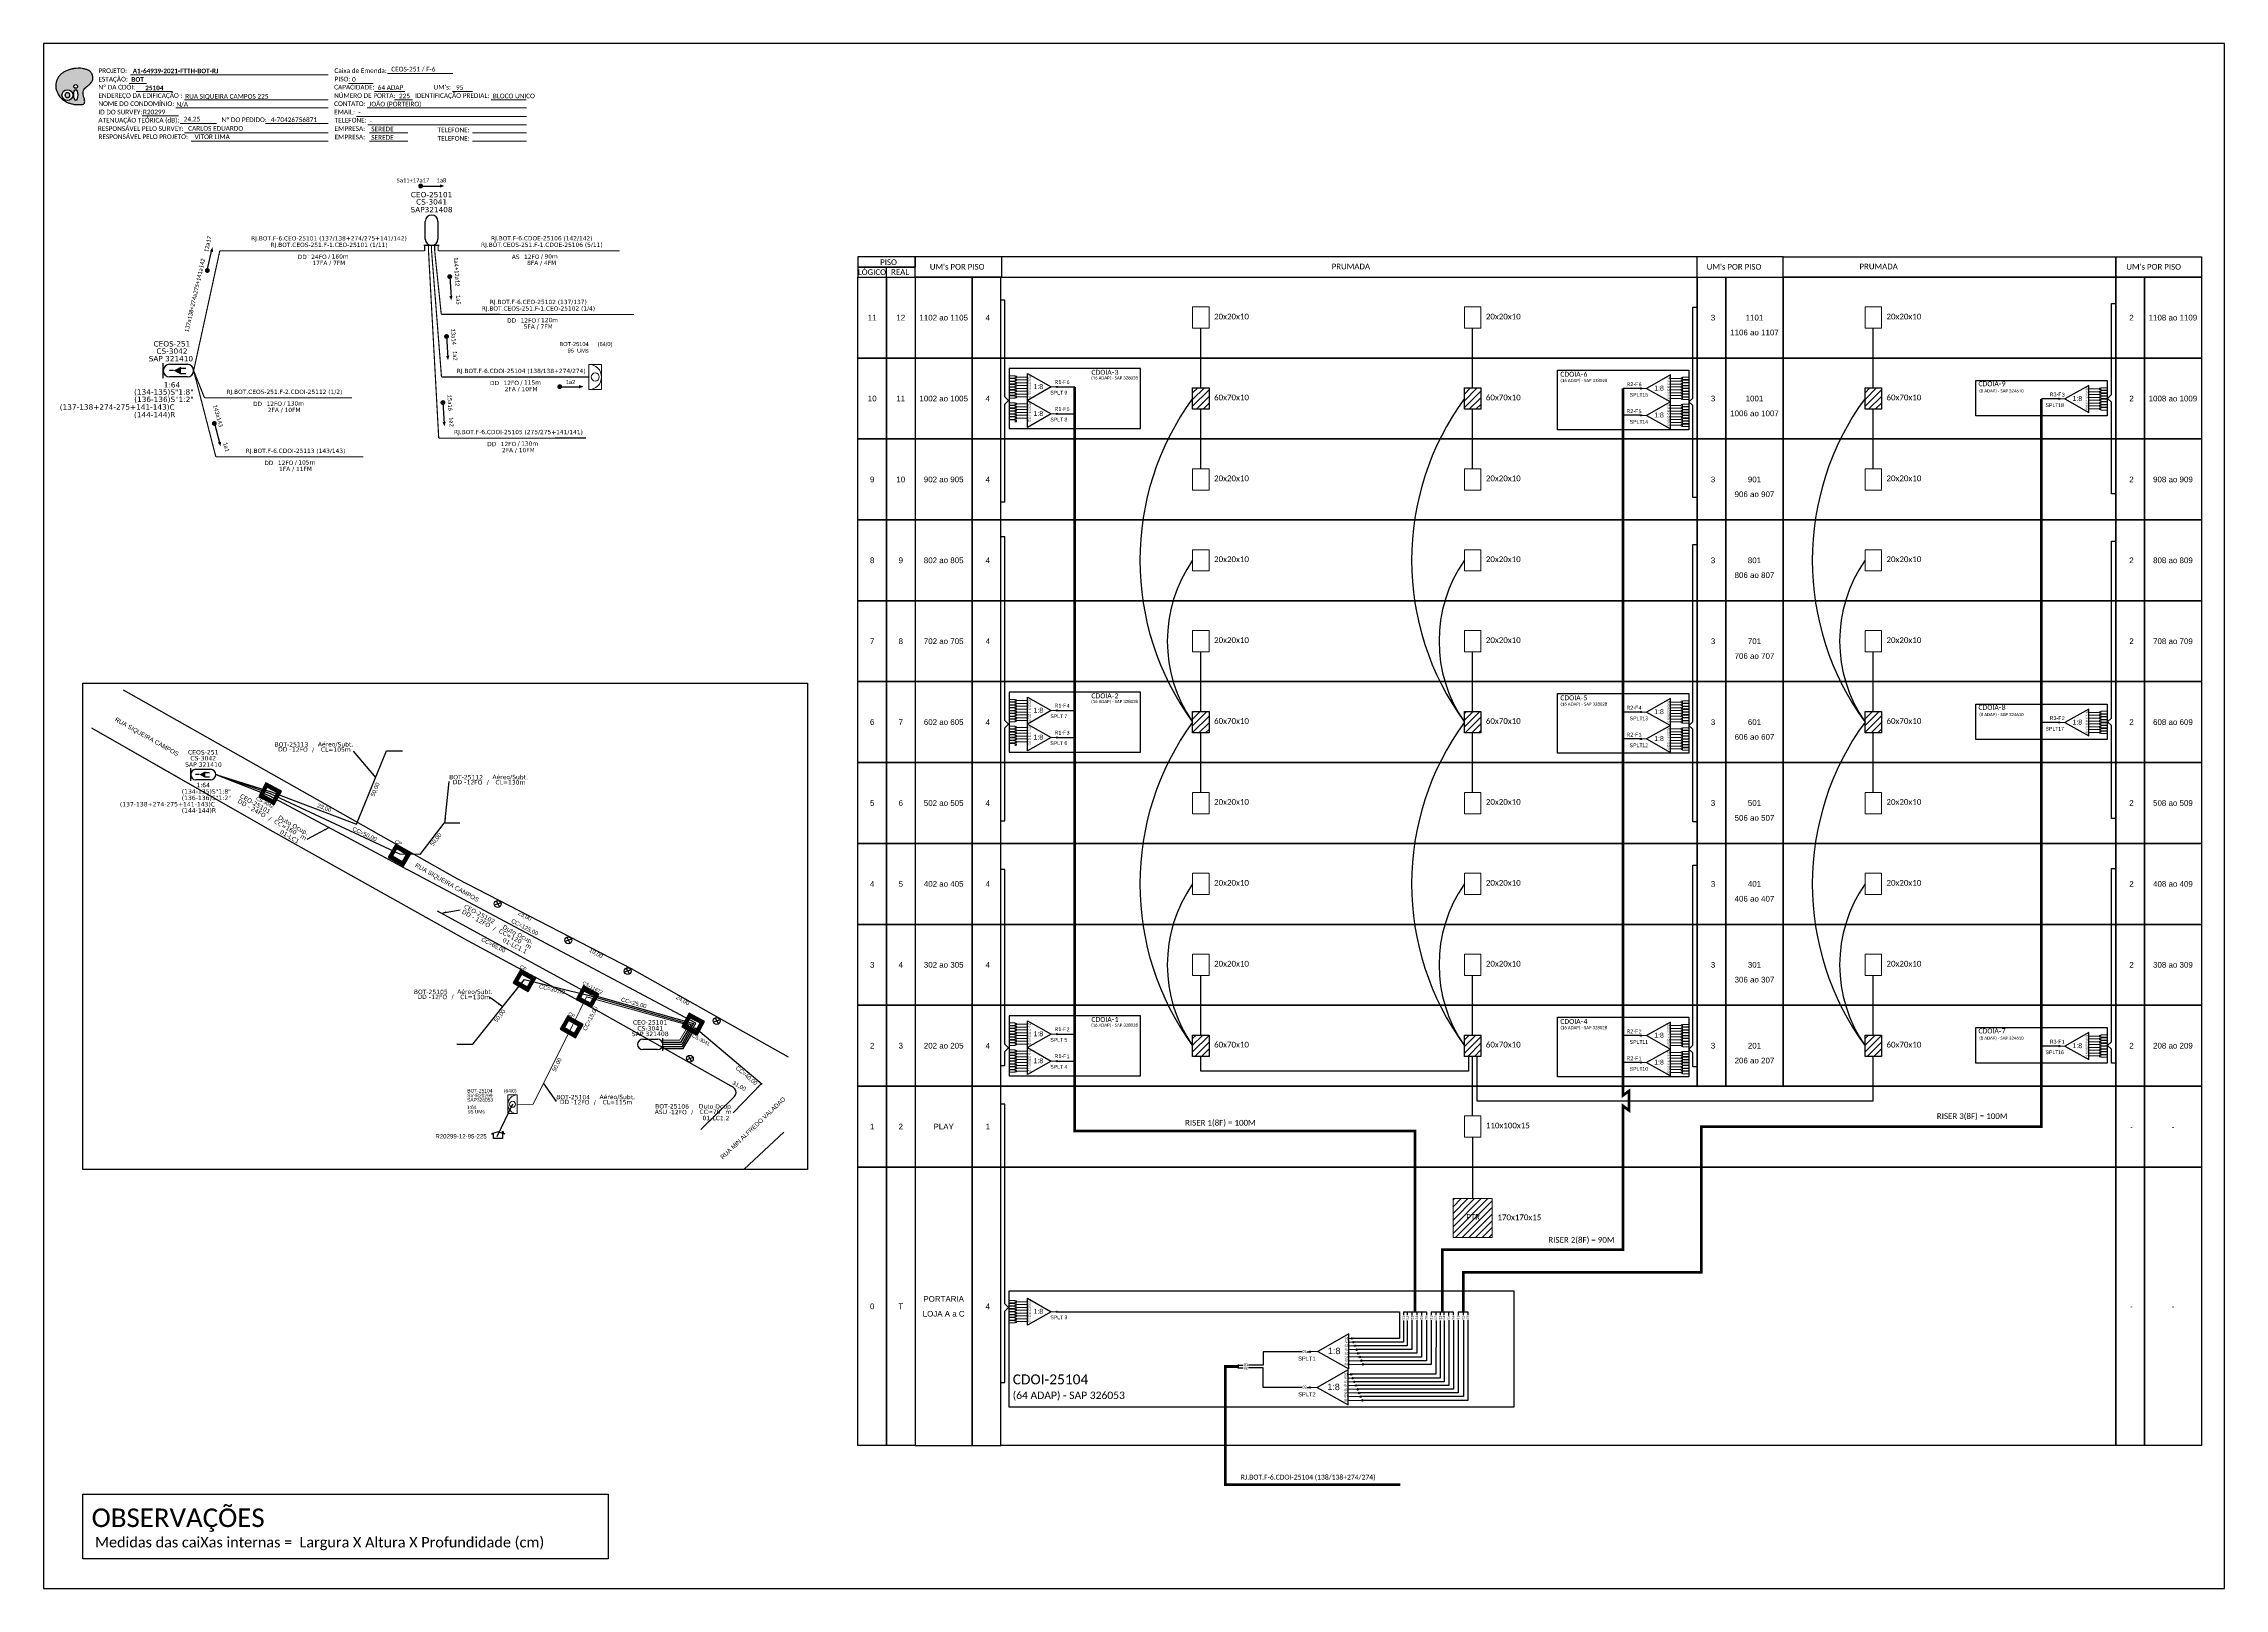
# Model space of a CAD drawing. Extents: x -89 to 749, y 705 to 1299.
import ezdxf
from ezdxf.enums import TextEntityAlignment as Align

# ---------------------------------------------------------------- set-up
doc = ezdxf.new("R2010")
doc.units = 0
for name, color, linetype in [('10.1-Caixas Subterrâneas', 5, 'Continuous'), ('10.4-Postes', 1, 'Continuous'), ('20.4-CEOS', 1, 'Continuous'), ('20.5-CEO', 1, 'Continuous'), ('CAP a instalar', 1, 'Continuous'), ('label_cabos', 7, 'Continuous'), ('Legenda', 1, 'Continuous'), ('locais', 7, 'Continuous'), ('METRAGEM', 92, 'Continuous'), ('QUADRA', 7, 'Continuous'), ('SETA', 7, 'Continuous'), ('surveys', 7, 'Continuous'), ('surveys legendas', 7, 'Continuous')]:
    doc.layers.add(name, color=color, linetype=linetype)
for name, color, linetype, lineweight in [("20.0-LEGENDA DOS CDO'S", 1, 'Continuous', 0), ('20.1-CDO_INTERIOR', 1, 'Continuous', 0), ('40.1-ETIQUETAS', 1, 'Continuous', 20), ('Segmento Logradouro Texto', 7, 'Continuous', 0)]:
    doc.layers.add(name, color=color, linetype=linetype, lineweight=lineweight)
doc.layers.add('DROP DE CLIENTE', color=140, linetype='Continuous', plot=False)
doc.layers.add('EXTRA', color=50, linetype='Continuous', plot=False)
doc.styles.add('ARIAL', font='arial.ttf')
doc.styles.add('DIGICADE', font='arial.ttf')
doc.styles.add('siredit', font='verdana.ttf')
doc.styles.get("Standard").update_dxf_attribs({"font": 'arial.ttf'})
doc.styles.add('WMF-Calibri0', font='calibri.ttf')
doc.styles.add('WMF-Calibri1', font='calibrib.ttf')
doc.linetypes.add('FENCELINE1', pattern='A,0.25,-0.1,[133,ltypeshp.shx,S=0.1,R=0,X=-0.1,Y=0],-0.1,1', length=1.45)
doc.dimstyles.new('CC', dxfattribs={"dimtxt": 1, "dimasz": 2, "dimexe": 0.18, "dimexo": 0.0625, "dimgap": 0.09, "dimtad": 0, "dimdec": 0, "dimrnd": 1, "dimzin": 0, "dimdsep": 46, "dimtxsty": 'siredit', "dimblk": 'NONE', "dimcen": 0, "dimse1": 1, "dimse2": 1, "dimsd1": 1, "dimsd2": 1, "dimclrt": 7, "dimadec": 0, "dimazin": 0, "dimtfac": 1, "dimtdec": 0, "dimtofl": 0, "dimtmove": 0, "dimatfit": 3, "dimfxl": 0, "dimtolj": 1, "dimtzin": 0, "dimarcsym": 0})

# ---------------------------------------------------------------- blocks, each defined once
blk = doc.blocks.new('OI')
h = blk.add_hatch(color=40)
edge = h.paths.add_edge_path()
edge.add_spline(control_points=[(4.35, -0.67), (3.92, -0.99), (3.26, -1.5), (2.81, -2.59), (2.9, -3.5), (3.06, -4.27), (3.31, -4.85), (3.37, -5.39), (3.4, -5.88), (3.2, -6.4), (2.54, -6.61), (1.65, -6.63), (0.55, -6.67), (-0.56, -6.42), (-1.61, -6.14), (-2.77, -5.61), (-3.92, -4.77), (-4.89, -3.7), (-5.34, -2.65), (-5.6, -1.94), (-5.85, -0.96), (-5.71, 0.47), (-5.1, 2.02), (-4.14, 3.02), (-3.3, 3.61), (-2.37, 4.16), (-1.36, 4.44), (-0.56, 4.7), (0.79, 4.85), (2.24, 4.97), (3.79, 4.57), (4.67, 4.21), (5.44, 3.65), (5.76, 2.99), (6.03, 2.21), (6.01, 1.46), (5.72, 0.64), (5.31, 0.08), (4.88, -0.38), (4.51, -0.55), (4.35, -0.67)], knot_values=[0, 0, 0, 0, 1.60434, 2.417191, 3.427595, 4.282808, 4.776746, 5.304182, 5.888771, 6.258406, 6.858137, 7.79129, 8.986195, 10.124242, 11.187857, 12.242908, 13.953784, 15.414161, 16.515391, 17.349188, 17.675853, 19.552021, 21.515531, 22.568638, 23.63245, 24.621084, 25.782718, 26.745347, 27.142653, 29.870543, 31.004649, 31.921532, 32.709589, 33.801391, 34.042471, 35.192333, 35.971461, 36.628871, 37.254359, 37.836911, 37.836911, 37.836911, 37.836911], degree=3, periodic=0)
h.paths.add_polyline_path([(1.13, -0.87, -1), (-0.04, -0.87, -1)], flags=16)
edge = h.paths.add_edge_path(flags=16)
edge.add_ellipse((0.56, -3.59), major_axis=(-0.02, 1.71), ratio=0.361305, start_angle=0, end_angle=360)
h.paths.add_polyline_path([(-0.36, -3.62, -1), (-3.8, -3.62, -1)], flags=16)
edge = h.paths.add_edge_path(flags=0)
edge.add_ellipse((-2.08, -3.62), major_axis=(0, 0.885), ratio=0.758294, start_angle=0, end_angle=360)
at = {"color": 40}
for centre, radius in [((-2.08, -3.62), 1.72), ((0.54, -0.87), 0.587)]:
    blk.add_circle(centre, radius, dxfattribs=at)
blk.add_ellipse((-2.08, -3.62), major_axis=(0, 0.885), ratio=0.758294, start_param=-3.141592653589792, end_param=3.141592653589792, dxfattribs=at)
blk.add_ellipse((0.56, -3.59), major_axis=(-0.02, 1.71), ratio=0.361305, dxfattribs=at)
at = {"color": 40, "start_tangent": (-0.800898, -0.598801), "end_tangent": (-0.800898, -0.598801)}
blk.add_spline([(4.35, -0.67), (3.2, -1.78), (2.9, -2.54), (2.92, -3.55), (3.12, -4.38), (3.28, -4.85), (3.37, -5.37), (3.35, -5.95), (3.2, -6.29), (2.66, -6.55), (1.73, -6.63), (0.54, -6.62), (-0.58, -6.41), (-1.6, -6.11), (-2.56, -5.67), (-3.95, -4.67), (-4.89, -3.56), (-5.37, -2.56), (-5.64, -1.78), (-5.72, -1.46), (-5.63, 0.42), (-4.84, 2.22), (-4.13, 2.99), (-3.27, 3.62), (-2.4, 4.09), (-1.3, 4.47), (-0.37, 4.72), (0.02, 4.77), (2.75, 4.8), (3.85, 4.53), (4.69, 4.16), (5.31, 3.68), (5.85, 2.73), (5.93, 2.5), (5.94, 1.35), (5.67, 0.62), (5.29, 0.08), (4.84, -0.36), (4.35, -0.67)], degree=3, dxfattribs=at)
blk = doc.blocks.new('CARIMBO')
at = {"color": 7, "lineweight": 0}
for points in [[(134.48, -16.3), (159.61, -16.3)], [(35.15, -20.06), (41.7, -20.06)], [(35.66, -16.79), (111.64, -16.79)], [(37.81, -23.14), (51.75, -23.14)], [(119.43, -20.02), (128.92, -20.02)], [(129.48, -23.14), (141.1, -23.14)], [(159.42, -23.14), (167.09, -23.14)], [(40.13, -32.55), (54.07, -32.55)], [(52.97, -29.48), (111.64, -29.48)], [(56.38, -26.37), (111.64, -26.37)], [(122.56, -32.72), (187.83, -32.72)], [(126.6, -29.48), (187.83, -29.48)], [(137.07, -26.37), (144.01, -26.37)], [(174.24, -26.37), (187.8, -26.37)], [(54.67, -35.52), (68.61, -35.52)], [(56.38, -39.07), (111.64, -39.07)], [(126.84, -35.96), (187.83, -35.96)], [(127.45, -39.07), (142.25, -39.07)], [(167.06, -39.07), (187.83, -39.07)], [(58.87, -42.31), (111.64, -42.31)], [(127.45, -42.31), (142.25, -42.31)], [(167.06, -42.31), (187.83, -42.31)]]:
    blk.add_lwpolyline(points, dxfattribs=at)
at = {"color": 7, "xscale": 1.213923925163967, "yscale": 1.213923925163967, "zscale": 1.213923925163967, "rotation": 0.1532896023949059}
blk.add_blockref('OI', (13.86, -20.16), dxfattribs=at)
at = {"color": 7, "lineweight": 0, "style": 'WMF-Calibri0'}
for s, height, p in [('PROJETO:', 1.793, (23.26, -16.04)), ('Caixa de Emenda:', 1.7927, (114.02, -16.04)), ('ESTAÇÃO:', 1.793, (23.26, -19.32)), ('ENDEREÇO DA EDIFICAÇÃO :', 1.7927, (23.26, -25.63)), ('Nº DA CDOI:', 1.7927, (23.26, -22.39)), ('CAPACIDADE:', 1.7927, (113.91, -22.39)), ('NÚMERO DE PORTA:', 1.7927, (113.91, -25.63)), ('PISO:', 1.793, (114.09, -19.28)), ('IDENTIFICAÇÃO PREDIAL:', 1.7927, (144.99, -25.63)), ("UM's:", 1.793, (152.15, -22.39)), ('ATENUAÇÃO TEÓRICA (dB):', 1.7927, (23.26, -35.09)), ('NOME DO CONDOMÍNIO:', 1.7927, (23.26, -28.74)), ('ID DO SURVEY:', 1.7927, (23.26, -31.97)), ('CONTATO:', 1.793, (113.91, -28.74)), ('EMAIL:', 1.793, (113.91, -31.97)), ('TELEFONE:', 1.793, (114.09, -35.09)), ('RESPONSÁVEL PELO SURVEY:', 1.7927, (23.02, -38.32)), ('RESPONSÁVEL PELO PROJETO:', 1.7927, (23.26, -41.44)), ('EMPRESA:', 1.793, (114.09, -38.32)), ('EMPRESA:', 1.793, (114.09, -41.56)), ('TELEFONE:', 1.793, (153.7, -38.83)), ('TELEFONE:', 1.793, (153.7, -42.06))]:
    blk.add_text(s, height=height, dxfattribs=at).set_placement(p)
at = {"color": 7, "lineweight": 0, "flags": 8}
for tag, p, style in [('PROJ', (36.46, -16.13), 'WMF-Calibri1'), ('CEOS-XX', (135.87, -15.46), 'WMF-Calibri0'), ('EST', (35.94, -19.41), 'WMF-Calibri1'), ('LOGRADOURO', (56.65, -25.91), 'WMF-Calibri0'), ('PISO_PTR', (120.78, -19.42), 'WMF-Calibri0'), ('CAPAC.', (130.66, -22.52), 'WMF-Calibri0'), ('N°', (138.85, -25.77), 'WMF-Calibri0'), ("UC'S", (160.78, -22.54), 'WMF-Calibri0'), ('N°PREDIO', (174.94, -25.77), 'WMF-Calibri0'), ('_ID_', (40.39, -31.94), 'WMF-Calibri0'), ('NOME_DO_COND.', (53.23, -29.02), 'WMF-Calibri0'), ('O_POTEN', (56.06, -34.68), 'WMF-Calibri0'), ('EMAIL', (123.26, -32.12), 'WMF-Calibri0'), ('NOME_DO_CONTATO', (127.3, -28.89), 'WMF-Calibri0'), ('RES_SURVEY', (57.78, -38.23), 'WMF-Calibri0'), ('RES_PROJ', (60.27, -41.47), 'WMF-Calibri0'), ('TELEFONE', (127.55, -35.36), 'WMF-Calibri0'), ('EMP_RESP_SURVEY', (128.16, -38.47), 'WMF-Calibri0'), ('EMP_RESP_PROJ', (128.16, -41.71), 'WMF-Calibri0'), ('CONT_RESP_SURVEY', (167.76, -38.47), 'WMF-Calibri0'), ('CONT_RESP_PROJ', (167.76, -41.71), 'WMF-Calibri0')]:
    blk.add_attdef(tag, p, '', height=1.79, dxfattribs=dict(at, style=style))
at = {"color": 7, "lineweight": 0, "style": 'WMF-Calibri1', "flags": 8}
blk.add_attdef("N° CDO'S", text='', height=1.79, dxfattribs=at).set_placement((44.78, -22.68), align=Align.CENTER)
blk = doc.blocks.new('ETIQUETA_RS5F')
at = {"layer": '40.1-ETIQUETAS', "color": 0, "style": 'siredit'}
blk.add_text('/', height=1.5, dxfattribs=at).set_placement((1.58, -1.95), align=Align.MIDDLE_RIGHT)
for tag, p in [('ETIQUETA_R_SECUNDARIA', (1.21, 2.1)), ('ETIQUETA_R_PRIMARIA', (1.21, 4.1)), ('F_ATIVAS/F_MORTAS', (1.14, -4.24))]:
    blk.add_attdef(tag, text='', height=1.5, dxfattribs=at).set_placement(p, align=Align.MIDDLE_CENTER)
for tag, p in [('TIPO_CABO', (-6.58, -2.12)), ('CAP_CABO', (0.4, -2.09))]:
    blk.add_attdef(tag, text='', height=1.5, dxfattribs=at).set_placement(p, align=Align.MIDDLE_RIGHT)
for tag, p in [('FUSÃO_1', (0.85, -8.39)), ('FUSÃO_2', (0.85, -10.6)), ('FUSÃO_3', (0.85, -12.93)), ('FUSÃO_4', (0.85, -15.14)), ('FUSÃO_5', (0.85, -17.16))]:
    blk.add_attdef(tag, text='', height=1.5, dxfattribs=at).set_placement(p, align=Align.CENTER)
blk.add_attdef('METROS', text='', height=1.5, dxfattribs=at).set_placement((2.14, -1.95), align=Align.MIDDLE_LEFT)
blk = doc.blocks.new('CEOS_RP_CT_DRT')
at = {"layer": '20.4-CEOS', "color": 0}
for p, q in [((-4.54, 1.19), (-1.19, 1.19)), ((-1.19, -1.19), (-4.54, -1.19))]:
    blk.add_line(p, q, dxfattribs=at)
for points in [[(-5.73, -1.43), (-5.73, 1.44)], [(-3.79, 0), (-4.59, 0)], [(-2.47, 0.48), (-1.45, 0.48)], [(-2.47, -0.52), (-1.45, -0.52)]]:
    blk.add_lwpolyline(points, dxfattribs=at)
blk.add_lwpolyline([(-3.79, 0, 0, 1.47, 0), (-2.41, 0, 1.47, 1.47, 0)], format="xyseb", dxfattribs=at)
for centre, start, end in [((-4.54, 0), 90, 270), ((-1.19, 0), 270, 90)]:
    blk.add_arc(centre, 1.19, start, end, dxfattribs=at)
at = {"layer": '20.4-CEOS', "color": 7, "style": 'siredit'}
for tag, p in [('Nº_DA_CEOS', (-2.86, 5.6)), ('LOCAL', (-2.86, 4.24)), ('SAP', (-2.86, 2.78)), ('RACIO_SPLITAGEM', (-2.86, -1.88)), ('FIBRAS_SPLITTER', (-2.86, -3.58)), ('RESERVA_FINAIS', (-2.86, -6.39)), ('FIBRAS_TOP_C', (-2.86, -5.08))]:
    blk.add_attdef(tag, text='', height=1.01, dxfattribs=at).set_placement(p, align=Align.TOP_CENTER)
blk = doc.blocks.new('SURVEY_SURVEY')
for p, q in [((0, 0.0000152), (-0.0000151, 0.0000108)), ((-0.0000151, 0.0000108), (-0.0000104, 0.0000108)), ((-0.0000103, 0), (-0.0000103, 0.0000108)), ((0.0000103, 0), (-0.0000103, 0)), ((0, 0.0000152), (0.0000151, 0.0000108)), ((0.0000101, 0.0000159), (0.0000117, 0.0000159)), ((0.0000101, 0.0000123), (0.0000101, 0.0000159)), ((0.0000151, 0.0000108), (0.0000103, 0.0000108)), ((0.0000103, 0.0000108), (0.0000103, 0)), ((0.0000117, 0.0000159), (0.0000117, 0.0000119))]:
    blk.add_line(p, q)
blk = doc.blocks.new('POSTE_CELULA_9')
at = {"layer": '10.4-Postes', "color": 10}
for points in [[(-98.28, 125.14), (-100.92, 124.16)], [(-100.27, 125.89), (-98.93, 123.41)]]:
    blk.add_lwpolyline(points, dxfattribs=at)
blk.add_circle((-99.6, 124.65), 1.41, dxfattribs=at)
blk = doc.blocks.new('*X59')
at = {"color": 0, "linetype": 'Continuous'}
for p, q in [((-1.25, 0.34099), (-0.49099, 1.1)), ((-1.25, 0.517767), (-0.667767, 1.1)), ((-1.25, 0.694544), (-0.844544, 1.1)), ((-1.25, 0.87132), (-1.02132, 1.1)), ((-1.25, 1.048097), (-1.198097, 1.1)), ((-1.25, 0.164214), (-0.8035, 0.610714)), ((-1.25, -0.012563), (-0.8035, 0.433937)), ((-1.25, -0.18934), (-0.8035, 0.25716)), ((-1.25, -0.366117), (-0.8035, 0.080383)), ((-0.789214, 0.625), (-0.314214, 1.1)), ((-0.612437, 0.625), (-0.137437, 1.1)), ((-0.43566, 0.625), (0.03934, 1.1)), ((-0.258883, 0.625), (0.216117, 1.1)), ((-0.082107, 0.625), (0.392893, 1.1)), ((0.09467, 0.625), (0.56967, 1.1)), ((0.271447, 0.625), (0.746447, 1.1)), ((0.448223, 0.625), (0.923223, 1.1)), ((0.625, 0.625), (1.1, 1.1)), ((0.801777, 0.625), (1.25, 1.073223)), ((0.8035, 0.449947), (1.25, 0.896447)), ((0.8035, 0.27317), (1.25, 0.71967)), ((0.8035, 0.096393), (1.25, 0.542893)), ((0.8035, -0.080383), (1.25, 0.366117)), ((0.8035, -0.25716), (1.25, 0.18934)), ((0.8035, -0.433937), (1.25, 0.012563)), ((-1.25, -0.542893), (-0.8035, -0.096393)), ((-1.25, -0.71967), (-0.8035, -0.27317)), ((-1.25, -0.896447), (-0.8035, -0.449947)), ((-1.25, -1.073223), (-0.801777, -0.625)), ((-1.1, -1.1), (-0.625, -0.625)), ((-0.923223, -1.1), (-0.448223, -0.625)), ((-0.746447, -1.1), (-0.271447, -0.625)), ((-0.56967, -1.1), (-0.09467, -0.625)), ((-0.392893, -1.1), (0.082107, -0.625)), ((-0.216117, -1.1), (0.258883, -0.625)), ((-0.03934, -1.1), (0.43566, -0.625)), ((0.137437, -1.1), (0.612437, -0.625)), ((0.314214, -1.1), (0.789214, -0.625)), ((0.49099, -1.1), (1.25, -0.34099)), ((0.667767, -1.1), (1.25, -0.517767)), ((0.8035, -0.610714), (1.25, -0.164214)), ((0.844544, -1.1), (1.25, -0.694544)), ((1.02132, -1.1), (1.25, -0.87132)), ((1.198097, -1.1), (1.25, -1.048097))]:
    blk.add_line(p, q, dxfattribs=at)
blk = doc.blocks.new('MANHOLE_MQ')
at = {"color": 0, "linetype": 'Continuous'}
for p, q in [((0.0000062, 0.0000057), (-0.0000063, 0.0000057)), ((-0.0000063, 0.0000057), (-0.0000063, -0.0000053)), ((-0.000004, 0.0000033), (0.000004, 0.0000033)), ((-0.000004, -0.0000029), (-0.000004, 0.0000033)), ((0.000004, 0.0000033), (0.000004, -0.0000029)), ((0.0000062, -0.0000053), (0.0000062, 0.0000057)), ((-0.0000063, -0.0000053), (0.0000062, -0.0000053)), ((0.000004, -0.0000029), (-0.000004, -0.0000029)), ((0.000004, -0.0000029), (0.000004, -0.0000029))]:
    blk.add_line(p, q, dxfattribs=at)
at = {"color": 0, "linetype": 'Continuous', "xscale": 5e-06, "yscale": 5e-06, "zscale": 1e-05}
blk.add_blockref('*X59', (0, 0.0000002), dxfattribs=at)
blk = doc.blocks.new('*U91')
at = {"layer": '20.4-CEOS', "color": 7, "style": 'siredit'}
for tag, p in [('FIBRAS_SPLITTER', (0, 0)), ('FIBRAS_TOP_C', (0, -4.13)), ('RESERVA_FINAIS', (0, -5.46))]:
    blk.add_attdef(tag, p, '', height=1.01, dxfattribs=at)
for tag, p, flags in [('QTDE', (0, -9.4), 1), ('ID_ATIVIDADE', (0, -6.77), 3), ('FATOR', (0, -8.09), 1), ('FID', (0, -10.71), 1)]:
    blk.add_attdef(tag, p, '', height=1.01, dxfattribs=dict(at, flags=flags))
blk = doc.blocks.new('*U92')
at = {"layer": '20.4-CEOS', "color": 7, "style": 'siredit'}
blk.add_attdef('FIBRAS_SPLITTER', (0, 0), '', height=1.01, dxfattribs=at)
for tag, p, flags in [('QTDE', (0, -4.11), 1), ('ID_ATIVIDADE', (0, -1.48), 3), ('FATOR', (0, -2.79), 3), ('FID', (0, -5.42), 1)]:
    blk.add_attdef(tag, p, '', height=1.01, dxfattribs=dict(at, flags=flags))
blk = doc.blocks.new('_None')
blk = doc.blocks.new('Inst CB DT OCUP CFOA-SM-DD-G-24')
at = {"layer": 'label_cabos', "color": 0, "style": 'siredit'}
for tag, flags, p in [('ID_ATIVIDADE', 3, (1.31, 2.67)), ('FATOR', 1, (11.56, 2.55))]:
    blk.add_attdef(tag, text='', height=1, rotation=359.69, dxfattribs=dict(at, flags=flags)).set_placement(p, align=Align.MIDDLE_CENTER)
for tag, p in [('TIPO_CABO', (1.11, 0)), ('DESTINO_CABO', (3.13, 1.26)), ('CABO', (4.69, -0.05)), ('/', (7.71, -0.05)), ('LANCE', (10.41, 0.02)), ('TIPO_CABO', (13.11, 1.24)), ('UND', (16.46, 0)), ('FID', (13.65, -1.41))]:
    blk.add_attdef(tag, text='', height=1, rotation=359.69, dxfattribs=at).set_placement(p, align=Align.MIDDLE_CENTER)
blk.add_attdef('QTDE', (11.93, -0.45), '', height=1, rotation=359.69, dxfattribs=at)
blk = doc.blocks.new('Inst CB DT OCUP CFOA-SM-DD-S-12')
at = {"layer": 'label_cabos', "color": 0, "style": 'siredit'}
for tag, flags, p in [('ID_ATIVIDADE', 3, (1.31, 2.67)), ('FATOR', 1, (11.56, 2.55))]:
    blk.add_attdef(tag, text='', height=1, rotation=359.69, dxfattribs=dict(at, flags=flags)).set_placement(p, align=Align.MIDDLE_CENTER)
for tag, p in [('TIPO_CABO', (1.11, 0)), ('DESTINO_CABO', (3.13, 1.26)), ('CABO', (4.69, -0.05)), ('/', (7.71, -0.05)), ('LANCE', (10.41, 0.02)), ('TIPO_CABO', (13.11, 1.24)), ('UND', (16.46, 0)), ('FID', (13.65, -1.41))]:
    blk.add_attdef(tag, text='', height=1, rotation=359.69, dxfattribs=at).set_placement(p, align=Align.MIDDLE_CENTER)
blk.add_attdef('QTDE', (11.93, -0.45), '', height=1, rotation=359.69, dxfattribs=at)
blk = doc.blocks.new('LEGENDA DOS CABOS')
at = {"layer": 'EXTRA', "color": 0, "style": 'siredit'}
for tag, p in [('ID', (4.6, 0.97)), ('XX', (9.03, 0.97))]:
    blk.add_attdef(tag, text='', height=0.48, rotation=359.69, dxfattribs=at).set_placement(p, align=Align.MIDDLE_CENTER)
at = {"layer": 'Legenda', "color": 0, "style": 'siredit'}
for tag, p in [('TIPO_CABO', (1.31, 0)), ('CABO', (4.69, -0.05)), ('/', (6.81, -0.05)), ('METROS', (10.03, -0.05))]:
    blk.add_attdef(tag, text='', height=0.8, rotation=359.69, dxfattribs=at).set_placement(p, align=Align.MIDDLE_CENTER)
blk = doc.blocks.new('Inst CB DT OCUP CFOA-SM-ASU-120-S-12')
at = {"layer": 'label_cabos', "color": 0, "style": 'siredit'}
for tag, flags, p in [('ID_ATIVIDADE', 3, (1.31, 2.67)), ('FATOR', 1, (11.56, 2.55))]:
    blk.add_attdef(tag, text='', height=1, rotation=359.69, dxfattribs=dict(at, flags=flags)).set_placement(p, align=Align.MIDDLE_CENTER)
for tag, p in [('TIPO_CABO', (1.26, 0)), ('DESTINO_CABO', (3.13, 1.26)), ('CABO', (4.69, -0.05)), ('/', (7.71, -0.05)), ('LANCE', (10.91, 0)), ('TIPO_CABO', (13.11, 1.24)), ('UND', (15.96, 0)), ('FID', (13.15, -1.41))]:
    blk.add_attdef(tag, text='', height=1, rotation=359.69, dxfattribs=at).set_placement(p, align=Align.MIDDLE_CENTER)
blk.add_attdef('QTDE', (12.43, -0.47), '', height=1, rotation=359.69, dxfattribs=at)
blk = doc.blocks.new('SPLT_1-8_DIV_DIR')
h = blk.add_hatch(color=3)
h.dxf.hatch_style = 1
edge = h.paths.add_edge_path()
edge.add_arc((12.77, 4.04), 0.242, 0, 360)
h = blk.add_hatch(color=3)
h.dxf.hatch_style = 1
edge = h.paths.add_edge_path()
edge.add_arc((13.27, 2.88), 0.242, 0, 360)
h = blk.add_hatch(color=3)
h.dxf.hatch_style = 1
edge = h.paths.add_edge_path()
edge.add_arc((13.77, 1.73), 0.242, 0, 360)
h = blk.add_hatch(color=3)
h.dxf.hatch_style = 1
edge = h.paths.add_edge_path()
edge.add_arc((14.27, 0.58), 0.242, 0, 360)
h = blk.add_hatch(color=3)
h.dxf.hatch_style = 1
edge = h.paths.add_edge_path()
edge.add_arc((14.77, -0.58), 0.242, 0, 360)
h = blk.add_hatch(color=3)
h.dxf.hatch_style = 1
edge = h.paths.add_edge_path()
edge.add_arc((15.27, -1.73), 0.242, 0, 360)
h = blk.add_hatch(color=3)
h.dxf.hatch_style = 1
edge = h.paths.add_edge_path()
edge.add_arc((15.77, -2.88), 0.242, 0, 360)
h = blk.add_hatch(color=3)
h.dxf.hatch_style = 1
edge = h.paths.add_edge_path()
edge.add_arc((16.27, -4.04), 0.242, 0, 360)
at = {"color": 1, "lineweight": 0}
blk.add_lwpolyline([(2.22, 0), (0, 0)], dxfattribs=at)
at = {"color": 1}
blk.add_lwpolyline([(11.89, 5.45), (2.22, 0), (11.89, -5.45), (11.89, 5.45)], dxfattribs=at)
at = {"color": 7, "lineweight": 0}
for points in [[(12.77, 4.04), (11.89, 4.04)], [(11.89, 2.88), (13.27, 2.88)], [(11.89, 1.73), (13.77, 1.73)], [(11.89, 0.58), (14.27, 0.58)], [(11.89, -0.58), (14.77, -0.58)], [(11.89, -1.73), (15.27, -1.73)], [(11.89, -2.88), (15.77, -2.88)], [(11.89, -4.04), (16.27, -4.04)]]:
    blk.add_lwpolyline(points, dxfattribs=at)
at = {"color": 3}
for centre in [(12.77, 4.04), (13.27, 2.88), (13.77, 1.73), (14.27, 0.58), (14.77, -0.58), (15.27, -1.73), (15.77, -2.88), (16.27, -4.04)]:
    blk.add_circle(centre, 0.242, dxfattribs=at)
at = {"color": 1, "style": 'ARIAL'}
for s, height, p in [('1:8', 2, (5.35, -0.85)), ('S1', 0.75, (10.52, 3.77)), ('S2', 0.75, (10.52, 2.58)), ('S3', 0.75, (10.52, 1.37)), ('S4', 0.75, (10.52, 0.19)), ('S5', 0.75, (10.52, -1.02)), ('S6', 0.75, (10.52, -2.14)), ('S7', 0.75, (10.52, -3.24)), ('S8', 0.75, (10.52, -4.36))]:
    blk.add_text(s, height=height, dxfattribs=at).set_placement(p)
blk = doc.blocks.new('SPLT_1-8_SC-APC')
at = {"color": 1, "lineweight": 0}
blk.add_lwpolyline([(-17.04, -7.55), (-19.26, -7.55)], dxfattribs=at)
at = {"color": 1}
blk.add_lwpolyline([(-7.37, -2.1), (-17.04, -7.55), (-7.37, -13), (-7.37, -2.1)], dxfattribs=at)
at = {"color": 3, "lineweight": 0}
for points in [[(-2.99, -3.51), (-7.37, -3.51)], [(-7.37, -4.66), (-2.99, -4.66)], [(-7.37, -5.82), (-2.99, -5.82)], [(-7.37, -6.97), (-2.99, -6.97)], [(-7.37, -8.12), (-2.99, -8.12)], [(-2.41, -3.02), (-2.41, -4)], [(-2.41, -3.02), (0, -3.02)], [(-2.41, -4), (0, -4)], [(-2.41, -4.17), (-2.41, -5.16)], [(-2.41, -4.17), (0, -4.17)], [(-2.41, -5.16), (0, -5.16)], [(-2.41, -5.32), (-2.41, -6.31)], [(-2.41, -5.32), (0, -5.32)], [(-2.41, -6.31), (0, -6.31)], [(-2.41, -6.48), (-2.41, -7.46)], [(-2.41, -6.48), (0, -6.48)], [(-2.41, -7.46), (0, -7.46)], [(-2.41, -7.63), (-2.41, -8.62)], [(-2.41, -7.63), (0, -7.63)], [(-2.41, -8.62), (0, -8.62)], [(-2.41, -8.78), (-2.41, -9.77)], [(-2.41, -8.78), (0, -8.78)], [(-7.37, -9.28), (-2.99, -9.28)], [(-7.37, -10.43), (-2.99, -10.43)], [(-7.37, -11.58), (-2.99, -11.58)], [(-2.41, -9.77), (0, -9.77)], [(-2.41, -9.94), (-2.41, -10.92)], [(-2.41, -9.94), (0, -9.94)], [(-2.41, -10.92), (0, -10.92)], [(-2.41, -11.09), (-2.41, -12.08)], [(-2.41, -11.09), (0, -11.09)], [(-2.41, -12.08), (0, -12.08)]]:
    blk.add_lwpolyline(points, dxfattribs=at)
for points in [[(-2.99, -3.22), (-2.41, -3.22), (-2.41, -3.8), (-2.99, -3.8)], [(-2.99, -4.38), (-2.41, -4.38), (-2.41, -4.95), (-2.99, -4.95)], [(-2.99, -5.53), (-2.41, -5.53), (-2.41, -6.1), (-2.99, -6.1)], [(-2.99, -6.68), (-2.41, -6.68), (-2.41, -7.26), (-2.99, -7.26)], [(-2.99, -7.84), (-2.41, -7.84), (-2.41, -8.41), (-2.99, -8.41)], [(-2.99, -8.99), (-2.41, -8.99), (-2.41, -9.56), (-2.99, -9.56)], [(-2.99, -10.14), (-2.41, -10.14), (-2.41, -10.72), (-2.99, -10.72)], [(-2.99, -11.3), (-2.41, -11.3), (-2.41, -11.87), (-2.99, -11.87)]]:
    blk.add_lwpolyline(points, close=True, dxfattribs=at)
at = {"color": 1, "style": 'ARIAL'}
for s, height, p in [('1:8', 2, (-13.91, -8.4)), ('S1', 0.75, (-8.74, -3.78)), ('S2', 0.75, (-8.74, -4.97)), ('S3', 0.75, (-8.74, -6.18)), ('S4', 0.75, (-8.74, -7.36)), ('S5', 0.75, (-8.74, -8.57)), ('S6', 0.75, (-8.74, -9.69)), ('S7', 0.75, (-8.74, -10.78)), ('S8', 0.75, (-8.74, -11.9))]:
    blk.add_text(s, height=height, dxfattribs=at).set_placement(p)

msp = doc.modelspace()

# ---------------------------------------------------------------- hatches: boundary and pattern name
h = msp.add_hatch(color=3)
h.dxf.hatch_style = 1
edge = h.paths.add_edge_path()
edge.add_arc((300.29, 1166.99), 0.244, 0, 360)
h = msp.add_hatch()
h.set_pattern_fill('ANSI31', color=1, scale=0.57)
h.set_pattern_definition([(45, (-599.2098, 72.1975), (-1.2796865, 1.2796865), [])])
h.paths.add_polyline_path([(352.52, 909.6), (358.81, 909.6), (358.81, 917.79), (352.52, 917.79)])
h.paths.add_polyline_path([(463.31, 917.79), (457.02, 917.79), (457.02, 909.6), (463.31, 909.6)])
h.paths.add_polyline_path([(358.81, 1042.22), (352.52, 1042.22), (352.52, 1034.03), (358.81, 1034.03)])
h.paths.add_polyline_path([(463.31, 1042.22), (457.02, 1042.22), (457.02, 1034.03), (463.31, 1034.03)])
h.paths.add_polyline_path([(352.52, 1158.45), (358.81, 1158.45), (358.81, 1166.64), (352.52, 1166.64)])
h.paths.add_polyline_path([(463.31, 1166.64), (457.02, 1166.64), (457.02, 1158.45), (463.31, 1158.45)])
h.paths.add_polyline_path([(617.36, 1158.45), (617.36, 1166.64), (611.06, 1166.64), (611.06, 1158.45)])
h.paths.add_polyline_path([(617.36, 1034.03), (617.36, 1042.22), (611.06, 1042.22), (611.06, 1034.03)])
h.paths.add_polyline_path([(617.36, 909.6), (617.36, 917.79), (611.06, 917.79), (611.06, 909.6)])
h = msp.add_hatch(color=3)
h.dxf.hatch_style = 1
edge = h.paths.add_edge_path()
edge.add_arc((524.92, 1166.44), 0.244, 0, 360)
h = msp.add_hatch(color=3)
h.dxf.hatch_style = 1
edge = h.paths.add_edge_path()
edge.add_arc((685.78, 1162.42), 0.244, 0, 360)
h = msp.add_hatch(color=3)
h.dxf.hatch_style = 1
edge = h.paths.add_edge_path()
edge.add_arc((300.29, 1156.64), 0.244, 0, 360)
h = msp.add_hatch(color=3)
h.dxf.hatch_style = 1
edge = h.paths.add_edge_path()
edge.add_arc((524.92, 1156.09), 0.244, 0, 360)
h = msp.add_hatch(color=3)
h.dxf.hatch_style = 1
edge = h.paths.add_edge_path()
edge.add_arc((300.29, 1042.56), 0.244, 0, 360)
h = msp.add_hatch(color=3)
h.dxf.hatch_style = 1
edge = h.paths.add_edge_path()
edge.add_arc((524.92, 1042.01), 0.244, 0, 360)
h = msp.add_hatch(color=3)
h.dxf.hatch_style = 1
edge = h.paths.add_edge_path()
edge.add_arc((300.29, 1032.21), 0.244, 0, 360)
h = msp.add_hatch(color=3)
h.dxf.hatch_style = 1
edge = h.paths.add_edge_path()
edge.add_arc((524.92, 1031.66), 0.244, 0, 360)
h = msp.add_hatch(color=3)
h.dxf.hatch_style = 1
edge = h.paths.add_edge_path()
edge.add_arc((685.78, 1037.99), 0.244, 0, 360)
h = msp.add_hatch(color=3)
h.dxf.hatch_style = 1
edge = h.paths.add_edge_path()
edge.add_arc((300.29, 918.13), 0.244, 0, 360)
h = msp.add_hatch(color=3)
h.dxf.hatch_style = 1
edge = h.paths.add_edge_path()
edge.add_arc((524.92, 917.59), 0.244, 0, 360)
h = msp.add_hatch(color=3)
h.dxf.hatch_style = 1
edge = h.paths.add_edge_path()
edge.add_arc((300.29, 907.78), 0.244, 0, 360)
h = msp.add_hatch(color=3)
h.dxf.hatch_style = 1
edge = h.paths.add_edge_path()
edge.add_arc((524.92, 907.24), 0.244, 0, 360)
h = msp.add_hatch(color=3)
h.dxf.hatch_style = 1
edge = h.paths.add_edge_path()
edge.add_arc((685.78, 913.57), 0.244, 0, 360)
h = msp.add_hatch()
h.set_pattern_fill('ANSI31', color=1, scale=0.57)
h.set_pattern_definition([(45, (-91.6205, 3355.698), (-1.2796865, 1.2796865), [])])
h.paths.add_polyline_path([(467.68, 854.91), (452.66, 854.91), (452.66, 839.9), (467.68, 839.9)])
h.paths.add_polyline_path([(457.16, 846.2), (463.62, 846.2), (463.62, 849.5), (457.16, 849.5)], flags=24)
h = msp.add_hatch(color=3)
h.dxf.hatch_style = 1
edge = h.paths.add_edge_path()
edge.add_arc((300.29, 811.42), 0.244, 0, 360)
h = msp.add_hatch(color=3)
h.dxf.hatch_style = 1
edge = h.paths.add_edge_path()
edge.add_arc((397.69, 796.02), 0.268, 0, 360)
h = msp.add_hatch(color=3)
h.dxf.hatch_style = 1
edge = h.paths.add_edge_path()
edge.add_arc((397.69, 782.31), 0.268, 0, 360)

# ---------------------------------------------------------------- linework, layer by layer
at = {"color": 3}
msp.add_line((370.04, 790.88), (371.99, 790.88), dxfattribs=at)
at = {"color": 2}
for p, q in [((379.66, 789.83), (374.01, 789.83)), ((379.66, 782.31), (379.66, 789.83)), ((394.46, 782.31), (379.66, 782.31))]:
    msp.add_line(p, q, dxfattribs=at)
for points in [[(-89.32, 705.02), (749.25, 705.02), (749.25, 1299.02), (-89.32, 1299.02), (-89.32, 705.02)], [(245.78, 1209.21), (579.54, 1209.21), (579.54, 1217.02), (245.78, 1217.02), (245.78, 1217.02), (245.78, 1213.12)], [(279.09, 1209.21), (279.09, 1217.02)], [(546.55, 1209.21), (546.55, 1217.02)], [(234.79, 1209.21), (234.79, 1213.12)], [(546.56, 867.04), (278.77, 867.04), (278.77, 898.14), (546.56, 898.14)], [(546.56, 898.14), (557.56, 898.14)], [(557.56, 898.14), (579.54, 898.14)], [(579.54, 898.14), (707.47, 898.14), (707.47, 867.04), (579.54, 867.04)], [(546.56, 759.93), (278.77, 759.93), (278.77, 867.04), (546.56, 867.04)], [(557.56, 867.04), (546.56, 867.04)], [(546.56, 867.04), (557.56, 867.04)], [(579.54, 867.04), (557.56, 867.04)], [(557.56, 867.04), (579.54, 867.04)], [(579.54, 867.04), (707.47, 867.04), (707.47, 759.93), (579.54, 759.93)], [(557.56, 759.93), (546.56, 759.93)], [(579.54, 759.93), (557.56, 759.93)]]:
    msp.add_lwpolyline(points)
at = {"color": 7, "lineweight": 0}
msp.add_lwpolyline([(-4.01, 1268.26), (20.14, 1268.26)], dxfattribs=at)
at = {"const_width": 0.941, "elevation": 0.94}
for points in [[(55.19, 1244.27, 1), (56.13, 1244.27, 1)], [(66.82, 1209.9, 1), (66.88, 1208.96, 1)], [(65.59, 1186.88, 1), (65.64, 1185.94, 1)], [(108.68, 1167.1, 1), (109.62, 1167.1, 1)], [(64.19, 1161.46, 1), (64.25, 1160.52, 1)]]:
    msp.add_lwpolyline(points, format="xyb", close=True, dxfattribs=at)
for points in [[(223.8, 1213.12), (245.78, 1213.12), (245.78, 1217.02), (223.8, 1217.02)], [(579.54, 1217.02), (707.46, 1217.02), (707.46, 1209.21), (579.54, 1209.21)], [(707.46, 1217.02), (740.46, 1217.02), (740.46, 1209.21), (707.46, 1209.21)], [(223.8, 1209.21), (245.78, 1209.21), (245.78, 1213.12), (223.8, 1213.12)], [(223.8, 1209.21), (234.79, 1209.21), (234.79, 1178.1), (223.8, 1178.1)], [(234.79, 1209.21), (245.78, 1209.21), (245.78, 1178.1), (234.79, 1178.1)], [(267.77, 1209.21), (245.78, 1209.21), (245.78, 1178.1), (267.77, 1178.1)], [(278.77, 1209.21), (267.77, 1209.21), (267.77, 1178.1), (278.77, 1178.1)], [(278.77, 1209.21), (546.56, 1209.21), (546.56, 1178.1), (278.77, 1178.1)], [(546.56, 1209.21), (557.56, 1209.21), (557.56, 1178.1), (546.56, 1178.1)], [(557.56, 1209.21), (579.54, 1209.21), (579.54, 1178.1), (557.56, 1178.1)], [(579.54, 1209.21), (707.47, 1209.21), (707.47, 1178.1), (579.54, 1178.1)], [(707.47, 1209.21), (718.47, 1209.21), (718.47, 1178.1), (707.47, 1178.1)], [(718.47, 1209.21), (740.46, 1209.21), (740.46, 1178.1), (718.47, 1178.1)], [(223.8, 1178.1), (234.79, 1178.1), (234.79, 1147), (223.8, 1147)], [(234.79, 1178.1), (245.78, 1178.1), (245.78, 1147), (234.79, 1147)], [(267.77, 1178.1), (245.78, 1178.1), (245.78, 1147), (267.77, 1147)], [(278.77, 1178.1), (267.77, 1178.1), (267.77, 1147), (278.77, 1147)], [(278.77, 1178.1), (546.56, 1178.1), (546.56, 1147), (278.77, 1147)], [(546.56, 1178.1), (557.56, 1178.1), (557.56, 1147), (546.56, 1147)], [(557.56, 1178.1), (579.54, 1178.1), (579.54, 1147), (557.56, 1147)], [(579.54, 1178.1), (707.47, 1178.1), (707.47, 1147), (579.54, 1147)], [(707.47, 1178.1), (718.47, 1178.1), (718.47, 1147), (707.47, 1147)], [(718.47, 1178.1), (740.46, 1178.1), (740.46, 1147), (718.47, 1147)], [(223.8, 1147), (234.79, 1147), (234.79, 1115.89), (223.8, 1115.89)], [(234.79, 1147), (245.78, 1147), (245.78, 1115.89), (234.79, 1115.89)], [(267.77, 1147), (245.78, 1147), (245.78, 1115.89), (267.77, 1115.89)], [(278.77, 1147), (267.77, 1147), (267.77, 1115.89), (278.77, 1115.89)], [(278.77, 1147), (546.56, 1147), (546.56, 1115.89), (278.77, 1115.89)], [(546.56, 1147), (557.56, 1147), (557.56, 1115.89), (546.56, 1115.89)], [(557.56, 1147), (579.54, 1147), (579.54, 1115.89), (557.56, 1115.89)], [(579.54, 1147), (707.47, 1147), (707.47, 1115.89), (579.54, 1115.89)], [(707.47, 1147), (718.47, 1147), (718.47, 1115.89), (707.47, 1115.89)], [(718.47, 1147), (740.46, 1147), (740.46, 1115.89), (718.47, 1115.89)], [(223.8, 1115.89), (234.79, 1115.89), (234.79, 1084.78), (223.8, 1084.78)], [(234.79, 1115.89), (245.78, 1115.89), (245.78, 1084.78), (234.79, 1084.78)], [(267.77, 1115.89), (245.78, 1115.89), (245.78, 1084.78), (267.77, 1084.78)], [(278.77, 1115.89), (267.77, 1115.89), (267.77, 1084.78), (278.77, 1084.78)], [(278.77, 1115.89), (546.56, 1115.89), (546.56, 1084.78), (278.77, 1084.78)], [(546.56, 1115.89), (557.56, 1115.89), (557.56, 1084.78), (546.56, 1084.78)], [(557.56, 1115.89), (579.54, 1115.89), (579.54, 1084.78), (557.56, 1084.78)], [(579.54, 1115.89), (707.47, 1115.89), (707.47, 1084.78), (579.54, 1084.78)], [(707.47, 1115.89), (718.47, 1115.89), (718.47, 1084.78), (707.47, 1084.78)], [(718.47, 1115.89), (740.46, 1115.89), (740.46, 1084.78), (718.47, 1084.78)], [(223.8, 1084.78), (234.79, 1084.78), (234.79, 1053.68), (223.8, 1053.68)], [(234.79, 1084.78), (245.78, 1084.78), (245.78, 1053.68), (234.79, 1053.68)], [(267.77, 1084.78), (245.78, 1084.78), (245.78, 1053.68), (267.77, 1053.68)], [(278.77, 1084.78), (267.77, 1084.78), (267.77, 1053.68), (278.77, 1053.68)], [(278.77, 1084.78), (546.56, 1084.78), (546.56, 1053.68), (278.77, 1053.68)], [(546.56, 1084.78), (557.56, 1084.78), (557.56, 1053.68), (546.56, 1053.68)], [(557.56, 1084.78), (579.54, 1084.78), (579.54, 1053.68), (557.56, 1053.68)], [(579.54, 1084.78), (707.47, 1084.78), (707.47, 1053.68), (579.54, 1053.68)], [(707.47, 1084.78), (718.47, 1084.78), (718.47, 1053.68), (707.47, 1053.68)], [(718.47, 1084.78), (740.46, 1084.78), (740.46, 1053.68), (718.47, 1053.68)], [(-74.27, 1053.05), (204.42, 1053.05), (204.42, 866.13), (-74.27, 866.13)], [(223.8, 1053.68), (234.79, 1053.68), (234.79, 1022.57), (223.8, 1022.57)], [(234.79, 1053.68), (245.78, 1053.68), (245.78, 1022.57), (234.79, 1022.57)], [(267.77, 1053.68), (245.78, 1053.68), (245.78, 1022.57), (267.77, 1022.57)], [(278.77, 1053.68), (267.77, 1053.68), (267.77, 1022.57), (278.77, 1022.57)], [(278.77, 1053.68), (546.56, 1053.68), (546.56, 1022.57), (278.77, 1022.57)], [(546.56, 1053.68), (557.56, 1053.68), (557.56, 1022.57), (546.56, 1022.57)], [(557.56, 1053.68), (579.54, 1053.68), (579.54, 1022.57), (557.56, 1022.57)], [(579.54, 1053.68), (707.47, 1053.68), (707.47, 1022.57), (579.54, 1022.57)], [(707.47, 1053.68), (718.47, 1053.68), (718.47, 1022.57), (707.47, 1022.57)], [(718.47, 1053.68), (740.46, 1053.68), (740.46, 1022.57), (718.47, 1022.57)], [(223.8, 1022.57), (234.79, 1022.57), (234.79, 991.46), (223.8, 991.46)], [(234.79, 1022.57), (245.78, 1022.57), (245.78, 991.46), (234.79, 991.46)], [(267.77, 1022.57), (245.78, 1022.57), (245.78, 991.46), (267.77, 991.46)], [(278.77, 1022.57), (267.77, 1022.57), (267.77, 991.46), (278.77, 991.46)], [(278.77, 1022.57), (546.56, 1022.57), (546.56, 991.46), (278.77, 991.46)], [(546.56, 1022.57), (557.56, 1022.57), (557.56, 991.46), (546.56, 991.46)], [(557.56, 1022.57), (579.54, 1022.57), (579.54, 991.46), (557.56, 991.46)], [(579.54, 1022.57), (707.47, 1022.57), (707.47, 991.46), (579.54, 991.46)], [(707.47, 1022.57), (718.47, 1022.57), (718.47, 991.46), (707.47, 991.46)], [(718.47, 1022.57), (740.46, 1022.57), (740.46, 991.46), (718.47, 991.46)], [(223.8, 991.46), (234.79, 991.46), (234.79, 960.36), (223.8, 960.36)], [(234.79, 991.46), (245.78, 991.46), (245.78, 960.36), (234.79, 960.36)], [(267.77, 991.46), (245.78, 991.46), (245.78, 960.36), (267.77, 960.36)], [(278.77, 991.46), (267.77, 991.46), (267.77, 960.36), (278.77, 960.36)], [(278.77, 991.46), (546.56, 991.46), (546.56, 960.36), (278.77, 960.36)], [(546.56, 991.46), (557.56, 991.46), (557.56, 960.36), (546.56, 960.36)], [(557.56, 991.46), (579.54, 991.46), (579.54, 960.36), (557.56, 960.36)], [(579.54, 991.46), (707.47, 991.46), (707.47, 960.36), (579.54, 960.36)], [(707.47, 991.46), (718.47, 991.46), (718.47, 960.36), (707.47, 960.36)], [(718.47, 991.46), (740.46, 991.46), (740.46, 960.36), (718.47, 960.36)], [(223.8, 960.36), (234.79, 960.36), (234.79, 929.25), (223.8, 929.25)], [(234.79, 960.36), (245.78, 960.36), (245.78, 929.25), (234.79, 929.25)], [(267.77, 960.36), (245.78, 960.36), (245.78, 929.25), (267.77, 929.25)], [(278.77, 960.36), (267.77, 960.36), (267.77, 929.25), (278.77, 929.25)], [(278.77, 960.36), (546.56, 960.36), (546.56, 929.25), (278.77, 929.25)], [(546.56, 960.36), (557.56, 960.36), (557.56, 929.25), (546.56, 929.25)], [(557.56, 960.36), (579.54, 960.36), (579.54, 929.25), (557.56, 929.25)], [(579.54, 960.36), (707.47, 960.36), (707.47, 929.25), (579.54, 929.25)], [(707.47, 960.36), (718.47, 960.36), (718.47, 929.25), (707.47, 929.25)], [(718.47, 960.36), (740.46, 960.36), (740.46, 929.25), (718.47, 929.25)], [(223.8, 929.25), (234.79, 929.25), (234.79, 898.14), (223.8, 898.14)], [(234.79, 929.25), (245.78, 929.25), (245.78, 898.14), (234.79, 898.14)], [(267.77, 929.25), (245.78, 929.25), (245.78, 898.14), (267.77, 898.14)], [(278.77, 929.25), (267.77, 929.25), (267.77, 898.14), (278.77, 898.14)], [(278.77, 929.25), (546.56, 929.25), (546.56, 898.14), (278.77, 898.14)], [(546.56, 929.25), (557.56, 929.25), (557.56, 898.14), (546.56, 898.14)], [(557.56, 929.25), (579.54, 929.25), (579.54, 898.14), (557.56, 898.14)], [(579.54, 929.25), (707.47, 929.25), (707.47, 898.14), (579.54, 898.14)], [(707.47, 929.25), (718.47, 929.25), (718.47, 898.14), (707.47, 898.14)], [(718.47, 929.25), (740.46, 929.25), (740.46, 898.14), (718.47, 898.14)], [(223.8, 898.14), (234.79, 898.14), (234.79, 867.04), (223.8, 867.04)], [(234.79, 898.14), (245.78, 898.14), (245.78, 867.04), (234.79, 867.04)], [(267.77, 898.14), (245.78, 898.14), (245.78, 867.04), (267.77, 867.04)], [(278.77, 898.14), (267.77, 898.14), (267.77, 867.04), (278.77, 867.04)], [(707.47, 898.14), (718.47, 898.14), (718.47, 867.04), (707.47, 867.04)], [(718.47, 898.14), (740.46, 898.14), (740.46, 867.04), (718.47, 867.04)], [(223.8, 867.04), (234.79, 867.04), (234.79, 759.93), (223.8, 759.93)], [(234.79, 867.04), (245.78, 867.04), (245.78, 759.93), (234.79, 759.93)], [(267.77, 867.04), (245.78, 867.04), (245.78, 759.93), (267.77, 759.93)], [(278.77, 867.04), (267.77, 867.04), (267.77, 759.93), (278.77, 759.93)], [(707.47, 867.04), (718.47, 867.04), (718.47, 759.93), (707.47, 759.93)], [(718.47, 867.04), (740.46, 867.04), (740.46, 759.93), (718.47, 759.93)]]:
    msp.add_lwpolyline(points, close=True)
at = {"const_width": 0.941}
for points in [[(-26.48, 1211.33, 1), (-26.28, 1212.24, 1)], [(-23.79, 1153.43, 1), (-23.55, 1152.52, 1)]]:
    msp.add_lwpolyline(points, format="xyb", close=True, dxfattribs=at)
at = {"color": 3}
for points in [[(278.68, 1122.88), (280.25, 1122.88), (280.25, 1160.32), (281.74, 1161.75), (280.25, 1163.18), (280.25, 1200.41), (278.69, 1200.41)], [(546.42, 1124.47), (544.85, 1124.47), (544.84, 1159.82), (543.36, 1161.26), (544.84, 1162.69), (544.84, 1197.69), (546.41, 1197.69)], [(707.36, 1125.84), (705.79, 1125.84), (705.79, 1161.19), (704.3, 1162.62), (705.79, 1164.06), (705.79, 1199.06), (707.36, 1199.06)], [(355.66, 1166.64), (355.66, 1189.56)], [(460.17, 1166.64), (460.17, 1189.56)], [(614.21, 1166.64), (614.21, 1189.56)], [(355.66, 1135.54), (355.66, 1158.45)], [(460.17, 1135.54), (460.17, 1158.45)], [(614.21, 1135.54), (614.21, 1158.45)], [(278.68, 1000.19), (280.25, 1000.19), (280.25, 1035.89), (281.74, 1037.32), (280.25, 1038.76), (280.25, 1109.35), (278.69, 1109.35)], [(707.36, 1001.1), (705.79, 1001.1), (705.79, 1036.76), (704.3, 1038.2), (705.79, 1039.63), (705.79, 1107.76), (707.36, 1107.76)], [(546.42, 999.73), (544.85, 999.73), (544.84, 1035.4), (543.36, 1036.83), (544.84, 1038.26), (544.84, 1106.39), (546.41, 1106.39)], [(355.66, 1042.22), (355.66, 1065.14)], [(460.17, 1042.22), (460.17, 1065.14)], [(614.21, 1042.22), (614.21, 1065.14)], [(355.66, 1011.11), (355.66, 1034.03)], [(460.17, 1011.11), (460.17, 1034.03)], [(614.21, 1011.11), (614.21, 1034.03)], [(278.68, 906.09), (280.25, 906.09), (280.25, 911.46), (281.74, 912.9), (280.25, 914.33), (280.25, 981.47), (278.69, 981.47)], [(546.42, 905.59), (544.85, 905.59), (544.84, 910.97), (543.36, 912.4), (544.84, 913.84), (544.84, 983.07), (546.41, 983.07)], [(707.36, 906.96), (705.79, 906.96), (705.79, 912.34), (704.3, 913.77), (705.79, 915.2), (705.79, 981.82), (707.36, 981.82)], [(355.66, 917.79), (355.66, 940.71)], [(460.17, 917.79), (460.17, 940.71)], [(614.21, 917.79), (614.21, 940.71)], [(458.6, 909.6), (458.6, 903.9), (355.66, 903.9), (355.66, 909.6)], [(460.17, 886.68), (460.17, 909.6)], [(461.74, 909.6), (461.74, 892.5), (614.21, 892.5), (614.21, 909.6)], [(278.68, 784.14), (280.25, 784.14), (280.25, 811.57), (281.74, 813), (280.25, 814.44), (280.25, 891.18), (278.69, 891.18)], [(460.17, 878.5), (460.17, 854.91)], [(394.46, 796.02), (379.66, 796.02), (379.66, 790.88), (374, 790.88)], [(396.44, 796.02), (397.69, 796.02)]]:
    msp.add_lwpolyline(points, dxfattribs=at)
at = {"color": 0, "lineweight": 0}
for points in [[(352.52, 1197.75), (358.81, 1197.75), (358.81, 1189.56), (352.52, 1189.56)], [(457.02, 1197.75), (463.31, 1197.75), (463.31, 1189.56), (457.02, 1189.56)], [(611.06, 1197.75), (617.36, 1197.75), (617.36, 1189.56), (611.06, 1189.56)], [(352.52, 1135.54), (358.81, 1135.54), (358.81, 1127.35), (352.52, 1127.35)], [(457.02, 1135.54), (463.31, 1135.54), (463.31, 1127.35), (457.02, 1127.35)], [(611.06, 1135.54), (617.36, 1135.54), (617.36, 1127.35), (611.06, 1127.35)], [(352.52, 1104.43), (358.81, 1104.43), (358.81, 1096.24), (352.52, 1096.24)], [(457.02, 1104.43), (463.31, 1104.43), (463.31, 1096.24), (457.02, 1096.24)], [(611.06, 1104.43), (617.36, 1104.43), (617.36, 1096.24), (611.06, 1096.24)], [(352.52, 1073.32), (358.81, 1073.32), (358.81, 1065.14), (352.52, 1065.14)], [(457.02, 1073.32), (463.31, 1073.32), (463.31, 1065.14), (457.02, 1065.14)], [(611.06, 1073.32), (617.36, 1073.32), (617.36, 1065.14), (611.06, 1065.14)], [(352.52, 1011.11), (358.81, 1011.11), (358.81, 1002.92), (352.52, 1002.92)], [(457.02, 1011.11), (463.31, 1011.11), (463.31, 1002.92), (457.02, 1002.92)], [(611.06, 1011.11), (617.36, 1011.11), (617.36, 1002.92), (611.06, 1002.92)], [(352.52, 980), (358.81, 980), (358.81, 971.82), (352.52, 971.82)], [(457.02, 980), (463.31, 980), (463.31, 971.82), (457.02, 971.82)], [(611.06, 980), (617.36, 980), (617.36, 971.82), (611.06, 971.82)], [(352.52, 948.9), (358.81, 948.9), (358.81, 940.71), (352.52, 940.71)], [(457.02, 948.9), (463.31, 948.9), (463.31, 940.71), (457.02, 940.71)], [(611.06, 948.9), (617.36, 948.9), (617.36, 940.71), (611.06, 940.71)], [(457.02, 886.68), (463.31, 886.68), (463.31, 878.5), (457.02, 878.5)]]:
    msp.add_lwpolyline(points, close=True, dxfattribs=at)
at = {"color": 1}
for points in [[(332.43, 1174.06), (281.96, 1174.06), (281.96, 1151), (332.43, 1151)], [(352.52, 1166.64), (358.81, 1166.64), (358.81, 1158.45), (352.52, 1158.45)], [(457.02, 1166.64), (463.31, 1166.64), (463.31, 1158.45), (457.02, 1158.45)], [(492.78, 1173.52), (543.25, 1173.52), (543.25, 1150.57), (492.78, 1150.57)], [(611.06, 1166.64), (617.36, 1166.64), (617.36, 1158.45), (611.06, 1158.45)], [(653.64, 1169.5), (704.11, 1169.5), (704.11, 1155.89), (653.64, 1155.89)], [(332.43, 1049.64), (281.96, 1049.64), (281.96, 1026.58), (332.43, 1026.58)], [(492.78, 1049.09), (543.25, 1049.09), (543.25, 1026.15), (492.78, 1026.15)], [(352.52, 1042.22), (358.81, 1042.22), (358.81, 1034.03), (352.52, 1034.03)], [(457.02, 1042.22), (463.31, 1042.22), (463.31, 1034.03), (457.02, 1034.03)], [(611.06, 1042.22), (617.36, 1042.22), (617.36, 1034.03), (611.06, 1034.03)], [(653.64, 1045.07), (704.11, 1045.07), (704.11, 1031.47), (653.64, 1031.47)], [(332.43, 925.21), (281.96, 925.21), (281.96, 902.15), (332.43, 902.15)], [(492.78, 924.66), (543.25, 924.66), (543.25, 901.72), (492.78, 901.72)], [(352.52, 917.79), (358.81, 917.79), (358.81, 909.6), (352.52, 909.6)], [(457.02, 917.79), (463.31, 917.79), (463.31, 909.6), (457.02, 909.6)], [(611.06, 917.79), (617.36, 917.79), (617.36, 909.6), (611.06, 909.6)], [(653.64, 920.64), (704.11, 920.64), (704.11, 907.04), (653.64, 907.04)], [(281.92, 819.42), (476.08, 819.42), (476.08, 774.7), (281.92, 774.7)]]:
    msp.add_lwpolyline(points, close=True, dxfattribs=at)
at = {"color": 3, "lineweight": 0}
for points in [[(284.28, 1171.29), (281.99, 1171.29)], [(284.28, 1170.35), (281.99, 1170.35)], [(284.28, 1170.19), (281.99, 1170.19)], [(284.28, 1169.26), (281.99, 1169.26)], [(284.28, 1169.1), (281.99, 1169.1)], [(284.28, 1168.16), (281.99, 1168.16)], [(284.28, 1168), (281.99, 1168)], [(284.28, 1167.07), (281.99, 1167.07)], [(284.28, 1166.91), (281.99, 1166.91)], [(284.28, 1165.97), (281.99, 1165.97)], [(284.28, 1165.81), (281.99, 1165.81)], [(284.28, 1171.29), (284.28, 1170.35)], [(284.28, 1170.19), (284.28, 1169.26)], [(284.28, 1169.1), (284.28, 1168.16)], [(284.28, 1168), (284.28, 1167.07)], [(284.28, 1166.91), (284.28, 1165.97)], [(284.28, 1165.81), (284.28, 1164.88)], [(284.83, 1170.82), (288.99, 1170.82)], [(288.99, 1169.73), (284.83, 1169.73)], [(288.99, 1168.63), (284.83, 1168.63)], [(288.99, 1167.54), (284.83, 1167.54)], [(288.99, 1166.44), (284.83, 1166.44)], [(284.28, 1164.88), (281.99, 1164.88)], [(284.28, 1164.72), (281.99, 1164.72)], [(284.28, 1163.78), (281.99, 1163.78)], [(284.28, 1163.62), (281.99, 1163.62)], [(284.28, 1162.69), (281.99, 1162.69)], [(284.28, 1160.94), (281.99, 1160.94)], [(284.28, 1160), (281.99, 1160)], [(284.28, 1159.84), (281.99, 1159.84)], [(284.28, 1158.91), (281.99, 1158.91)], [(284.28, 1158.75), (281.99, 1158.75)], [(284.28, 1157.81), (281.99, 1157.81)], [(284.28, 1157.65), (281.99, 1157.65)], [(284.28, 1164.72), (284.28, 1163.78)], [(284.28, 1163.62), (284.28, 1162.69)], [(284.28, 1160.94), (284.28, 1160)], [(284.28, 1159.84), (284.28, 1158.91)], [(284.28, 1158.75), (284.28, 1157.81)], [(284.28, 1157.65), (284.28, 1156.71)], [(288.99, 1165.34), (284.83, 1165.34)], [(288.99, 1164.25), (284.83, 1164.25)], [(288.99, 1163.15), (284.83, 1163.15)], [(284.83, 1160.47), (288.99, 1160.47)], [(288.99, 1159.37), (284.83, 1159.37)], [(288.99, 1158.28), (284.83, 1158.28)], [(284.28, 1156.71), (281.99, 1156.71)], [(284.28, 1156.56), (281.99, 1156.56)], [(284.28, 1155.62), (281.99, 1155.62)], [(284.28, 1155.46), (281.99, 1155.46)], [(284.28, 1154.52), (281.99, 1154.52)], [(284.28, 1154.37), (281.99, 1154.37)], [(284.28, 1156.56), (284.28, 1155.62)], [(284.28, 1155.46), (284.28, 1154.52)], [(284.28, 1154.37), (284.28, 1153.43)], [(288.99, 1157.18), (284.83, 1157.18)], [(288.99, 1156.09), (284.83, 1156.09)], [(288.99, 1154.99), (284.83, 1154.99)], [(284.28, 1046.86), (281.99, 1046.86)], [(284.28, 1045.93), (281.99, 1045.93)], [(284.28, 1045.77), (281.99, 1045.77)], [(284.28, 1044.83), (281.99, 1044.83)], [(284.28, 1044.67), (281.99, 1044.67)], [(284.28, 1043.74), (281.99, 1043.74)], [(284.28, 1043.58), (281.99, 1043.58)], [(284.28, 1042.64), (281.99, 1042.64)], [(284.28, 1042.48), (281.99, 1042.48)], [(284.28, 1041.54), (281.99, 1041.54)], [(284.28, 1041.39), (281.99, 1041.39)], [(284.28, 1040.45), (281.99, 1040.45)], [(284.28, 1040.29), (281.99, 1040.29)], [(284.28, 1046.86), (284.28, 1045.93)], [(284.28, 1045.77), (284.28, 1044.83)], [(284.28, 1044.67), (284.28, 1043.74)], [(284.28, 1043.58), (284.28, 1042.64)], [(284.28, 1042.48), (284.28, 1041.54)], [(284.28, 1041.39), (284.28, 1040.45)], [(284.28, 1040.29), (284.28, 1039.35)], [(284.83, 1046.4), (288.99, 1046.4)], [(288.99, 1045.3), (284.83, 1045.3)], [(288.99, 1044.2), (284.83, 1044.2)], [(288.99, 1043.11), (284.83, 1043.11)], [(288.99, 1042.01), (284.83, 1042.01)], [(288.99, 1040.92), (284.83, 1040.92)], [(288.99, 1039.82), (284.83, 1039.82)], [(284.28, 1039.35), (281.99, 1039.35)], [(284.28, 1039.2), (281.99, 1039.2)], [(284.28, 1038.26), (281.99, 1038.26)], [(284.28, 1036.51), (281.99, 1036.51)], [(284.28, 1035.57), (281.99, 1035.57)], [(284.28, 1035.42), (281.99, 1035.42)], [(284.28, 1034.48), (281.99, 1034.48)], [(284.28, 1034.32), (281.99, 1034.32)], [(284.28, 1033.38), (281.99, 1033.38)], [(284.28, 1033.23), (281.99, 1033.23)], [(284.28, 1032.29), (281.99, 1032.29)], [(284.28, 1032.13), (281.99, 1032.13)], [(284.28, 1039.2), (284.28, 1038.26)], [(284.28, 1036.51), (284.28, 1035.57)], [(284.28, 1035.42), (284.28, 1034.48)], [(284.28, 1034.32), (284.28, 1033.38)], [(284.28, 1033.23), (284.28, 1032.29)], [(284.28, 1032.13), (284.28, 1031.19)], [(288.99, 1038.73), (284.83, 1038.73)], [(284.83, 1036.04), (288.99, 1036.04)], [(288.99, 1034.95), (284.83, 1034.95)], [(288.99, 1033.85), (284.83, 1033.85)], [(288.99, 1032.76), (284.83, 1032.76)], [(288.99, 1031.66), (284.83, 1031.66)], [(284.28, 1031.19), (281.99, 1031.19)], [(284.28, 1031.03), (281.99, 1031.03)], [(284.28, 1030.1), (281.99, 1030.1)], [(284.28, 1029.94), (281.99, 1029.94)], [(284.28, 1031.03), (284.28, 1030.1)], [(284.28, 1029.94), (284.28, 1029)], [(288.99, 1030.57), (284.83, 1030.57)], [(284.28, 922.44), (281.99, 922.44)], [(284.28, 922.44), (284.28, 921.5)], [(284.28, 921.5), (281.99, 921.5)], [(284.28, 921.34), (281.99, 921.34)], [(284.28, 920.4), (281.99, 920.4)], [(284.28, 920.25), (281.99, 920.25)], [(284.28, 919.31), (281.99, 919.31)], [(284.28, 919.15), (281.99, 919.15)], [(284.28, 918.21), (281.99, 918.21)], [(284.28, 918.06), (281.99, 918.06)], [(284.28, 917.12), (281.99, 917.12)], [(284.28, 916.96), (281.99, 916.96)], [(284.28, 916.02), (281.99, 916.02)], [(284.28, 915.87), (281.99, 915.87)], [(284.28, 914.93), (281.99, 914.93)], [(284.28, 914.77), (281.99, 914.77)], [(284.28, 921.34), (284.28, 920.4)], [(284.28, 920.25), (284.28, 919.31)], [(284.28, 919.15), (284.28, 918.21)], [(284.28, 918.06), (284.28, 917.12)], [(284.28, 916.96), (284.28, 916.02)], [(284.28, 915.87), (284.28, 914.93)], [(284.28, 914.77), (284.28, 913.83)], [(284.83, 921.97), (288.99, 921.97)], [(288.99, 920.87), (284.83, 920.87)], [(288.99, 919.78), (284.83, 919.78)], [(288.99, 918.68), (284.83, 918.68)], [(288.99, 917.59), (284.83, 917.59)], [(288.99, 916.49), (284.83, 916.49)], [(288.99, 915.4), (284.83, 915.4)], [(288.99, 914.3), (284.83, 914.3)], [(284.28, 913.83), (281.99, 913.83)], [(284.28, 912.09), (281.99, 912.09)], [(284.28, 911.15), (281.99, 911.15)], [(284.28, 910.99), (281.99, 910.99)], [(284.28, 910.05), (281.99, 910.05)], [(284.28, 909.89), (281.99, 909.89)], [(284.28, 908.96), (281.99, 908.96)], [(284.28, 908.8), (281.99, 908.8)], [(284.28, 907.86), (281.99, 907.86)], [(284.28, 907.7), (281.99, 907.7)], [(284.28, 906.77), (281.99, 906.77)], [(284.28, 906.61), (281.99, 906.61)], [(284.28, 905.67), (281.99, 905.67)], [(284.28, 912.09), (284.28, 911.15)], [(284.28, 910.99), (284.28, 910.05)], [(284.28, 909.89), (284.28, 908.96)], [(284.28, 908.8), (284.28, 907.86)], [(284.28, 907.7), (284.28, 906.77)], [(284.28, 906.61), (284.28, 905.67)], [(284.83, 911.62), (288.99, 911.62)], [(288.99, 910.52), (284.83, 910.52)], [(288.99, 909.43), (284.83, 909.43)], [(288.99, 908.33), (284.83, 908.33)], [(288.99, 907.24), (284.83, 907.24)], [(288.99, 906.14), (284.83, 906.14)], [(284.28, 905.51), (281.99, 905.51)], [(284.28, 904.58), (281.99, 904.58)], [(284.28, 904.42), (281.99, 904.42)], [(284.28, 903.48), (281.99, 903.48)], [(284.28, 905.51), (284.28, 904.58)], [(284.28, 904.42), (284.28, 903.48)], [(288.99, 905.04), (284.83, 905.04)], [(288.99, 903.95), (284.83, 903.95)], [(284.28, 815.72), (281.99, 815.72)], [(284.28, 814.79), (281.99, 814.79)], [(284.28, 814.63), (281.99, 814.63)], [(284.28, 813.69), (281.99, 813.69)], [(284.28, 813.53), (281.99, 813.53)], [(284.28, 815.72), (284.28, 814.79)], [(284.28, 814.63), (284.28, 813.69)], [(284.28, 813.53), (284.28, 812.6)], [(284.83, 815.25), (288.99, 815.25)], [(288.99, 814.16), (284.83, 814.16)], [(284.28, 812.6), (281.99, 812.6)], [(284.28, 812.44), (281.99, 812.44)], [(284.28, 811.5), (281.99, 811.5)], [(284.28, 811.34), (281.99, 811.34)], [(284.28, 810.4), (281.99, 810.4)], [(284.28, 810.25), (281.99, 810.25)], [(284.28, 809.31), (281.99, 809.31)], [(284.28, 809.15), (281.99, 809.15)], [(284.28, 808.21), (281.99, 808.21)], [(284.28, 808.06), (281.99, 808.06)], [(284.28, 807.12), (281.99, 807.12)], [(284.28, 812.44), (284.28, 811.5)], [(284.28, 811.34), (284.28, 810.4)], [(284.28, 810.25), (284.28, 809.31)], [(284.28, 809.15), (284.28, 808.21)], [(284.28, 808.06), (284.28, 807.12)], [(288.99, 813.06), (284.83, 813.06)], [(288.99, 811.97), (284.83, 811.97)], [(288.99, 810.87), (284.83, 810.87)], [(288.99, 809.78), (284.83, 809.78)], [(288.99, 808.68), (284.83, 808.68)], [(288.99, 807.59), (284.83, 807.59)]]:
    msp.add_lwpolyline(points, dxfattribs=at)
for points in [[(284.83, 1171.09), (284.28, 1171.09), (284.28, 1170.55), (284.83, 1170.55)], [(284.83, 1170), (284.28, 1170), (284.28, 1169.45), (284.83, 1169.45)], [(284.83, 1168.9), (284.28, 1168.9), (284.28, 1168.36), (284.83, 1168.36)], [(284.83, 1167.81), (284.28, 1167.81), (284.28, 1167.26), (284.83, 1167.26)], [(284.83, 1166.71), (284.28, 1166.71), (284.28, 1166.17), (284.83, 1166.17)], [(284.83, 1165.62), (284.28, 1165.62), (284.28, 1165.07), (284.83, 1165.07)], [(284.83, 1164.52), (284.28, 1164.52), (284.28, 1163.98), (284.83, 1163.98)], [(284.83, 1163.43), (284.28, 1163.43), (284.28, 1162.88), (284.83, 1162.88)], [(284.83, 1160.74), (284.28, 1160.74), (284.28, 1160.2), (284.83, 1160.2)], [(284.83, 1159.65), (284.28, 1159.65), (284.28, 1159.1), (284.83, 1159.1)], [(284.83, 1158.55), (284.28, 1158.55), (284.28, 1158.01), (284.83, 1158.01)], [(284.83, 1157.46), (284.28, 1157.46), (284.28, 1156.91), (284.83, 1156.91)], [(284.83, 1156.36), (284.28, 1156.36), (284.28, 1155.82), (284.83, 1155.82)], [(284.83, 1155.26), (284.28, 1155.26), (284.28, 1154.72), (284.83, 1154.72)], [(284.83, 1154.17), (284.28, 1154.17), (284.28, 1153.63), (284.83, 1153.63)], [(284.83, 1046.67), (284.28, 1046.67), (284.28, 1046.12), (284.83, 1046.12)], [(284.83, 1045.57), (284.28, 1045.57), (284.28, 1045.03), (284.83, 1045.03)], [(284.83, 1044.48), (284.28, 1044.48), (284.28, 1043.93), (284.83, 1043.93)], [(284.83, 1043.38), (284.28, 1043.38), (284.28, 1042.84), (284.83, 1042.84)], [(284.83, 1042.29), (284.28, 1042.29), (284.28, 1041.74), (284.83, 1041.74)], [(284.83, 1041.19), (284.28, 1041.19), (284.28, 1040.65), (284.83, 1040.65)], [(284.83, 1040.09), (284.28, 1040.09), (284.28, 1039.55), (284.83, 1039.55)], [(284.83, 1039), (284.28, 1039), (284.28, 1038.46), (284.83, 1038.46)], [(284.83, 1036.32), (284.28, 1036.32), (284.28, 1035.77), (284.83, 1035.77)], [(284.83, 1035.22), (284.28, 1035.22), (284.28, 1034.68), (284.83, 1034.68)], [(284.83, 1034.12), (284.28, 1034.12), (284.28, 1033.58), (284.83, 1033.58)], [(284.83, 1033.03), (284.28, 1033.03), (284.28, 1032.48), (284.83, 1032.48)], [(284.83, 1031.93), (284.28, 1031.93), (284.28, 1031.39), (284.83, 1031.39)], [(284.83, 1030.84), (284.28, 1030.84), (284.28, 1030.29), (284.83, 1030.29)], [(284.83, 1029.74), (284.28, 1029.74), (284.28, 1029.2), (284.83, 1029.2)], [(284.83, 922.24), (284.28, 922.24), (284.28, 921.7), (284.83, 921.7)], [(284.83, 921.15), (284.28, 921.15), (284.28, 920.6), (284.83, 920.6)], [(284.83, 920.05), (284.28, 920.05), (284.28, 919.51), (284.83, 919.51)], [(284.83, 918.95), (284.28, 918.95), (284.28, 918.41), (284.83, 918.41)], [(284.83, 917.86), (284.28, 917.86), (284.28, 917.32), (284.83, 917.32)], [(284.83, 916.76), (284.28, 916.76), (284.28, 916.22), (284.83, 916.22)], [(284.83, 915.67), (284.28, 915.67), (284.28, 915.12), (284.83, 915.12)], [(284.83, 914.57), (284.28, 914.57), (284.28, 914.03), (284.83, 914.03)], [(284.83, 911.89), (284.28, 911.89), (284.28, 911.34), (284.83, 911.34)], [(284.83, 910.79), (284.28, 910.79), (284.28, 910.25), (284.83, 910.25)], [(284.83, 909.7), (284.28, 909.7), (284.28, 909.15), (284.83, 909.15)], [(284.83, 908.6), (284.28, 908.6), (284.28, 908.06), (284.83, 908.06)], [(284.83, 907.51), (284.28, 907.51), (284.28, 906.96), (284.83, 906.96)], [(284.83, 906.41), (284.28, 906.41), (284.28, 905.87), (284.83, 905.87)], [(284.83, 905.32), (284.28, 905.32), (284.28, 904.77), (284.83, 904.77)], [(284.83, 904.22), (284.28, 904.22), (284.28, 903.68), (284.83, 903.68)], [(284.83, 815.53), (284.28, 815.53), (284.28, 814.98), (284.83, 814.98)], [(284.83, 814.43), (284.28, 814.43), (284.28, 813.89), (284.83, 813.89)], [(284.83, 813.34), (284.28, 813.34), (284.28, 812.79), (284.83, 812.79)], [(284.83, 812.24), (284.28, 812.24), (284.28, 811.7), (284.83, 811.7)], [(284.83, 811.15), (284.28, 811.15), (284.28, 810.6), (284.83, 810.6)], [(284.83, 810.05), (284.28, 810.05), (284.28, 809.51), (284.83, 809.51)], [(284.83, 808.95), (284.28, 808.95), (284.28, 808.41), (284.83, 808.41)], [(284.83, 807.86), (284.28, 807.86), (284.28, 807.32), (284.83, 807.32)]]:
    msp.add_lwpolyline(points, close=True, dxfattribs=at)
at = {"color": 1}
for points in [[(288.99, 1172.16), (298.17, 1166.99), (288.99, 1161.81), (288.99, 1172.16)], [(288.99, 1161.81), (298.17, 1156.64), (288.99, 1151.46), (288.99, 1161.81)], [(288.99, 1047.74), (298.17, 1042.56), (288.99, 1037.38), (288.99, 1047.74)], [(288.99, 1037.38), (298.17, 1032.21), (288.99, 1027.03), (288.99, 1037.38)], [(288.99, 923.31), (298.17, 918.13), (288.99, 912.96), (288.99, 923.31)], [(288.99, 912.96), (298.17, 907.78), (288.99, 902.61), (288.99, 912.96)], [(288.99, 816.6), (298.17, 811.42), (288.99, 806.24), (288.99, 816.6)], [(370.04, 791.17), (370.04, 789.54)]]:
    msp.add_lwpolyline(points, dxfattribs=at)
at = {"color": 1, "lineweight": 0}
for points in [[(298.17, 1166.99), (300.29, 1166.99)], [(298.17, 1156.64), (300.29, 1156.64)], [(298.17, 1042.56), (300.29, 1042.56)], [(298.17, 1032.21), (300.29, 1032.21)], [(298.17, 918.13), (300.29, 918.13)], [(298.17, 907.78), (300.29, 907.78)], [(298.17, 811.42), (300.29, 811.42)]]:
    msp.add_lwpolyline(points, dxfattribs=at)
at = {"color": 5}
for points in [[(300.29, 1166.99), (307.18, 1166.99)], [(300.29, 1156.64), (307.18, 1156.64)], [(300.29, 1042.56), (307.18, 1042.56)], [(300.29, 1032.21), (307.18, 1032.21)], [(300.29, 918.13), (307.18, 918.13)], [(300.29, 907.78), (307.18, 907.78)], [(433.56, 808), (433.56, 799.7), (414.61, 799.7)], [(435.02, 808), (435.02, 798.28), (415.23, 798.28)], [(436.84, 808.18), (436.84, 796.89), (415.85, 796.89)], [(438.66, 808.18), (438.66, 795.41), (416.47, 795.41)], [(440.48, 808.18), (440.48, 793.99), (417.08, 793.99)], [(442.45, 808.18), (442.45, 792.57), (417.7, 792.57)], [(433.56, 811.42), (433.56, 810.04)], [(433.56, 811.42), (442.45, 811.42)], [(435.02, 811.42), (435.02, 810.04)], [(436.84, 811.42), (436.84, 810.01)], [(438.66, 811.42), (438.66, 810.02)], [(440.48, 811.42), (440.48, 810.01)], [(442.45, 811.42), (442.45, 810.02)], [(413.4, 801.17), (413.4, 801.17)], [(413.16, 787.34), (413.16, 787.34)]]:
    msp.add_lwpolyline(points, dxfattribs=at)
at = {"color": 5, "const_width": 1.04}
msp.add_lwpolyline([(307.18, 1166.99), (307.18, 880.94), (438.01, 880.94), (438.01, 811.42)], dxfattribs=at)
at = {"color": 6, "const_width": 1.04}
msp.add_lwpolyline([(518.03, 1166.44), (518.03, 894.6), (520.34, 896.33), (520.34, 888.81), (518.03, 890.54), (518.03, 835.3), (448.49, 835.3), (448.49, 811.42)], dxfattribs=at)
at = {"color": 6}
for points in [[(524.92, 1166.44), (518.03, 1166.44)], [(524.92, 1156.09), (518.03, 1156.09)], [(524.92, 1042.01), (518.03, 1042.01)], [(524.92, 1031.66), (518.03, 1031.66)], [(524.92, 917.59), (518.03, 917.59)], [(524.92, 907.24), (518.03, 907.24)], [(446.11, 808.02), (446.09, 787.34), (413.75, 787.34)], [(447.72, 808.02), (447.72, 785.87), (414.37, 785.87)], [(449.17, 808.02), (449.17, 784.45), (414.99, 784.45)], [(450.99, 808.21), (450.99, 783.06), (415.61, 783.06)], [(452.81, 808.21), (452.81, 781.59), (416.23, 781.59)], [(444.23, 808.18), (444.23, 791.14), (418.32, 791.14)], [(444.23, 811.42), (444.23, 810.02)], [(444.23, 811.42), (452.75, 811.42)], [(446.05, 811.42), (446.05, 810.04)], [(447.66, 811.42), (447.66, 810.04)], [(449.11, 811.42), (449.11, 810.04)], [(450.93, 811.42), (450.93, 810.01)], [(452.75, 811.42), (452.75, 810.02)]]:
    msp.add_lwpolyline(points, dxfattribs=at)
at = {"color": 30, "const_width": 1.04}
msp.add_lwpolyline([(678.89, 1162.42), (678.89, 882.59), (548.09, 882.59), (548.09, 826.54), (456.55, 826.54), (456.55, 811.42)], dxfattribs=at)
at = {"color": 30}
for points in [[(685.78, 1162.42), (678.89, 1162.42)], [(685.78, 1037.99), (678.89, 1037.99)], [(685.78, 913.57), (678.89, 913.57)], [(454.63, 808.21), (454.63, 780.16), (416.84, 780.16)], [(456.61, 808.21), (456.61, 778.75), (417.46, 778.75)], [(458.39, 808.21), (458.39, 777.32), (418.08, 777.32)], [(454.57, 811.42), (454.57, 810.01)], [(454.57, 811.42), (458.33, 811.42)], [(456.55, 811.42), (456.55, 810.02)], [(458.33, 811.42), (458.33, 810.02)]]:
    msp.add_lwpolyline(points, dxfattribs=at)
at = {"color": 1, "lineweight": 0}
msp.add_lwpolyline([(452.66, 854.91), (467.68, 854.91), (467.68, 839.9), (452.66, 839.9)], close=True, dxfattribs=at)
at = {"color": 7}
msp.add_lwpolyline([(300.53, 811.37), (432.11, 811.42), (432.11, 810.04), (432.09, 801.17), (413.99, 801.17)], dxfattribs=at)
at = {"color": 1, "const_width": 1.04}
msp.add_lwpolyline([(370.04, 790.35), (365.11, 790.35), (365.11, 744.95), (432.44, 744.95)], dxfattribs=at)
at = {"color": 2}
for points in [[(370.04, 789.83), (371.99, 789.83)], [(396.44, 782.31), (397.69, 782.31)]]:
    msp.add_lwpolyline(points, dxfattribs=at)
at = {"color": 7}
msp.add_lwpolyline([(-74.27, 741.22), (127.72, 741.22), (127.72, 716.4), (-74.27, 716.4)], close=True, dxfattribs=at)
at = {"color": 3}
for centre, radius in [((300.29, 1166.99), 0.244), ((524.92, 1166.44), 0.244), ((685.78, 1162.42), 0.244), ((300.29, 1156.64), 0.244), ((524.92, 1156.09), 0.244), ((300.29, 1042.56), 0.244), ((524.92, 1042.01), 0.244), ((300.29, 1032.21), 0.244), ((524.92, 1031.66), 0.244), ((685.78, 1037.99), 0.244), ((300.29, 918.13), 0.244), ((524.92, 917.59), 0.244), ((300.29, 907.78), 0.244), ((524.92, 907.24), 0.244), ((685.78, 913.57), 0.244), ((300.29, 811.42), 0.244), ((397.69, 796.02), 0.268), ((397.69, 782.31), 0.268)]:
    msp.add_circle(centre, radius, dxfattribs=at)
for centre, radius, start, end in [((437.74, 1100.34), 105.51, 143.8696, 216.1304), ((542.24, 1100.34), 105.51, 143.8696, 216.1304), ((696.28, 1100.34), 105.51, 143.8696, 216.1304), ((397.25, 1069.23), 54.48, 145.18355, 214.81645), ((501.75, 1069.23), 54.48, 145.18355, 214.81645), ((655.79, 1069.23), 54.48, 145.18355, 214.81645), ((437.74, 975.91), 105.51, 143.8696, 216.1304), ((542.24, 975.91), 105.51, 143.8696, 216.1304), ((696.28, 975.91), 105.51, 143.8696, 216.1304), ((397.25, 944.8), 54.48, 145.18355, 214.81645), ((501.75, 944.8), 54.48, 145.18355, 214.81645), ((655.79, 944.8), 54.48, 145.18355, 214.81645)]:
    msp.add_arc(centre, radius, start, end, dxfattribs=at)
at = {"layer": '20.1-CDO_INTERIOR', "lineweight": 18, "elevation": 0.94}
msp.add_lwpolyline([(125.22, 1165.97), (125.22, 1175.69), (120.36, 1175.69), (120.36, 1165.97)], close=True, dxfattribs=at)
at = {"layer": '20.1-CDO_INTERIOR', "lineweight": 18}
msp.add_lwpolyline([(89.21, 887.59), (89.2, 894.75), (92.78, 894.75), (92.78, 887.59)], close=True, dxfattribs=at)
for centre, radius in [((122.79, 1170.83, 0.94), 1.56), ((90.99, 891.17), 1.15)]:
    msp.add_circle(centre, radius, dxfattribs=at)
for centre, radius, start, end in [((120.36, 1170.83, 0.94), 4.86, 270, 90), ((92.78, 891.17), 3.58, 90.02759, 270.02759)]:
    msp.add_arc(centre, radius, start, end, dxfattribs=at)
at = {"layer": '20.4-CEOS', "color": 5}
for p, q in [((57.43, 1223.85, 0.94), (57.43, 1230.65, 0.94)), ((62.28, 1230.65, 0.94), (62.28, 1223.85, 0.94)), ((62.78, 1221.42, 0.94), (56.93, 1221.42, 0.94))]:
    msp.add_line(p, q, dxfattribs=at)
at = {"layer": '20.4-CEOS', "color": 7}
for p, q in [((-30.76, 1019.97), (-25.12, 1019.97)), ((-25.12, 1015.95), (-30.76, 1015.95))]:
    msp.add_line(p, q, dxfattribs=at)
for points in [[(-32.76, 1015.54), (-32.76, 1020.38)], [(-29.49, 1017.96), (-30.85, 1017.96)], [(-27.27, 1018.76), (-25.56, 1018.76)], [(-27.27, 1017.09), (-25.56, 1017.09)]]:
    msp.add_lwpolyline(points, dxfattribs=at)
msp.add_lwpolyline([(-29.49, 1017.96, 0, 2.48, 0), (-27.17, 1017.96, 2.48, 2.48, 0)], format="xyseb", dxfattribs=at)
at = {"layer": '20.4-CEOS', "color": 5}
for centre, start, end in [((59.86, 1230.65, 0.94), 0, 180), ((59.86, 1223.85, 0.94), 180, 0)]:
    msp.add_arc(centre, 2.42, start, end, dxfattribs=at)
at = {"layer": '20.4-CEOS', "color": 7}
for centre, start, end in [((-30.76, 1017.96), 90, 270), ((-25.12, 1017.96), 270, 90)]:
    msp.add_arc(centre, 2.01, start, end, dxfattribs=at)
at = {"layer": '20.5-CEO', "color": 5}
for p, q in [((141.1, 916.21), (146.76, 916.21)), ((146.76, 912.18), (141.1, 912.18))]:
    msp.add_line(p, q, dxfattribs=at)
msp.add_lwpolyline([(148.77, 911.77), (148.77, 916.63)], dxfattribs=at)
for centre, start, end in [((141.1, 914.2), 90, 270), ((146.76, 914.2), 270, 90)]:
    msp.add_arc(centre, 2.02, start, end, dxfattribs=at)
at = {"layer": 'CAP a instalar', "color": 7, "linetype": 'FENCELINE1', "ltscale": 7, "const_width": 0.439, "elevation": 0.94}
for points in [[(-21.57, 1219.32), (-31.63, 1173.28)], [(-21.57, 1219.32), (57.22, 1219.32)], [(57.22, 1219.32), (57.22, 1221.42)], [(61.07, 1219.32), (61.07, 1221.42)], [(63.59, 1194.92), (61.07, 1219.32)], [(62.42, 1219.32), (62.42, 1221.42)], [(62.42, 1219.32), (132.2, 1219.35)], [(63.59, 1194.92), (137.72, 1194.85)]]:
    msp.add_lwpolyline(points, dxfattribs=at)
at = {"layer": 'CAP a instalar', "color": 8, "linetype": 'FENCELINE1', "ltscale": 7, "const_width": 0.439, "elevation": 0.94}
for points in [[(58.68, 1219.32), (58.68, 1221.42)], [(62.61, 1147.33), (58.68, 1219.32)], [(-27.44, 1162.79), (-31.63, 1173.28)], [(-23.08, 1140.1), (-31.63, 1173.28)], [(-27.44, 1162.79), (29.24, 1162.81)], [(62.61, 1147.33), (119.29, 1147.35)], [(-23.08, 1140.1), (33.61, 1140.11)]]:
    msp.add_lwpolyline(points, dxfattribs=at)
at = {"layer": 'CAP a instalar', "linetype": 'FENCELINE1', "ltscale": 7, "const_width": 0.439, "elevation": 0.94}
for points in [[(59.86, 1219.32), (59.86, 1221.42)], [(63.68, 1170.81), (59.86, 1219.32)], [(63.68, 1170.81), (120.36, 1170.83)]]:
    msp.add_lwpolyline(points, dxfattribs=at)
at = {"layer": 'CAP a instalar', "color": 8, "linetype": 'FENCELINE1', "ltscale": 5}
for points in [[(-23.12, 1017.96), (-1.76, 1011.29), (31.04, 998.85), (42.59, 1027.12), (48.69, 1027.12)], [(70.74, 999.26), (64.64, 999.26), (55.32, 987.25), (55.32, 987.25), (47.63, 987.3), (47.63, 987.3), (-2.1, 1010.53), (-23.12, 1017.96)], [(69.59, 914.26), (75.71, 914.26), (95.65, 939.18), (120.5, 932.98), (159.7, 921.87), (155.63, 914.97), (148.77, 914.97)]]:
    msp.add_lwpolyline(points, dxfattribs=at)
at = {"layer": 'CAP a instalar', "color": 7, "linetype": 'FENCELINE1', "ltscale": 5}
for points in [[(-23.12, 1017.96), (-2.59, 1009.9), (-2.59, 1009.9), (-2.59, 1009.9), (-2.59, 1009.9), (41.99, 986.1), (41.99, 986.1), (50.52, 981.46)], [(148.77, 913.36), (156.33, 913.36), (161.45, 922.35), (161.45, 922.35), (50.52, 981.46)], [(62.01, 965.62), (120.68, 933.46), (160.52, 922.19), (156.06, 914.2), (148.77, 914.2)]]:
    msp.add_lwpolyline(points, dxfattribs=at)
at = {"layer": 'CAP a instalar', "color": 1, "linetype": 'FENCELINE1', "ltscale": 5}
msp.add_lwpolyline([(148.77, 915.83, 0.337, 0.337, 0), (155.25, 915.83, 0.337, 0.337, 0), (158.77, 921.56, 0.337, 0.337, 0), (119.48, 932.47, 0.337, 0.337, 0), (98.89, 891.17, 0.337, 0.337, 0), (92.77, 891.17, 0.337, 0.337, 0)], format="xyseb", dxfattribs=at)
at = {"layer": 'CAP a instalar', "color": 7, "linetype": 'FENCELINE1', "ltscale": 2.5}
msp.add_lwpolyline([(148.77, 912.65), (156.55, 912.65), (161.31, 920.6), (187.02, 898.9)], dxfattribs=at)
at = {"layer": 'DROP DE CLIENTE', "linetype": 'Continuous'}
msp.add_lwpolyline([(90.99, 891.17), (85, 878.68)], dxfattribs=at)
at = {"layer": 'QUADRA', "color": 4}
for points in [[(-58.72, 1050.58), (69.84, 977.89), (136.64, 943.37), (197.02, 909.46)], [(163.39, 881.51), (176.35, 894.12), (176.76, 894.83), (176.93, 895.62), (176.83, 896.41), (176.45, 897.15), (175.86, 897.74), (175.09, 898.12), (124.57, 926.58), (72.64, 954.64), (-3.08, 997.12), (-70.77, 1035.75)], [(-30.21, 1012.61), (-70.77, 1035.75)], [(163.39, 881.51), (176.35, 894.12), (176.76, 894.83), (176.93, 895.62), (176.83, 896.41), (176.45, 897.15), (175.86, 897.74), (175.09, 898.12), (124.57, 926.58), (72.64, 954.64), (-3.08, 997.12)], [(195.3, 880.47), (180.1, 866.28)], [(195.3, 880.47), (180.1, 866.28)]]:
    msp.add_lwpolyline(points, dxfattribs=at)
at = {"layer": 'SETA', "elevation": 0.94}
for points in [[(55.66, 1244.27), (63.75, 1244.27)], [(55.66, 1244.27), (63.75, 1244.27)], [(66.85, 1209.43), (67.34, 1201.35)], [(65.62, 1186.41), (66.1, 1178.34)], [(109.15, 1167.1), (117.25, 1167.1)], [(64.22, 1160.99), (64.71, 1152.91)]]:
    msp.add_lwpolyline(points, dxfattribs=at)
at = {"layer": 'SETA'}
for points in [[(-26.38, 1211.78), (-24.59, 1219.67)], [(-26.38, 1211.78), (-24.59, 1219.67)], [(-23.67, 1152.98), (-21.54, 1145.17)], [(-23.67, 1152.98), (-21.54, 1145.17)]]:
    msp.add_lwpolyline(points, dxfattribs=at)
for points in [[(63.1, 1244.91, 0.94), (64.82, 1244.28, 0.94), (63.1, 1243.65, 0.94)], [(63.1, 1244.91, 0.94), (64.82, 1244.28, 0.94), (63.1, 1243.65, 0.94)], [(-25.35, 1219.18), (-24.36, 1220.73), (-24.13, 1218.9)], [(-25.35, 1219.18), (-24.36, 1220.73), (-24.13, 1218.9)], [(67.94, 1202.04, 0.94), (67.42, 1200.28, 0.94), (66.69, 1201.96, 0.94)], [(66.7, 1179.02, 0.94), (66.18, 1177.27, 0.94), (65.45, 1178.95, 0.94)], [(116.6, 1167.74, 0.94), (118.32, 1167.11, 0.94), (116.6, 1166.48, 0.94)], [(65.31, 1153.6, 0.94), (64.79, 1151.84, 0.94), (64.06, 1153.52, 0.94)], [(-21.1, 1145.97), (-21.25, 1144.14), (-22.31, 1145.64)], [(-21.1, 1145.97), (-21.25, 1144.14), (-22.31, 1145.64)]]:
    msp.add_solid(points, dxfattribs=at)

# ---------------------------------------------------------------- block references
ref = msp.add_blockref('CARIMBO', (-91.51, 1303.77))
ref.add_attrib('PROJ', 'A1-64939-2021-FTTH-BOT-RJ', (-55.05, 1287.63), dxfattribs={"color": 7, "lineweight": 0, "height": 1.7927, "style": 'WMF-Calibri1'})
ref.add_attrib('EST', 'BOT', (-55.57, 1284.35), dxfattribs={"color": 7, "lineweight": 0, "height": 1.793, "style": 'WMF-Calibri1'})
ref.add_attrib("N° CDO'S", '25104', dxfattribs={"color": 7, "lineweight": 0, "height": 1.793, "style": 'WMF-Calibri1'}).set_placement((-46.73, 1281.09), align=Align.CENTER)
ref.add_attrib('LOGRADOURO', 'RUA SIQUEIRA CAMPOS 225', (-34.86, 1277.86), dxfattribs={"color": 7, "lineweight": 0, "height": 1.7927, "style": 'WMF-Calibri0'})
ref.add_attrib('NOME_DO_COND.', 'N/A', (-38.28, 1274.74), dxfattribs={"color": 7, "lineweight": 0, "height": 1.793, "style": 'WMF-Calibri0'})
ref.add_attrib('_ID_', 'R20299', (-51.11, 1271.83), dxfattribs={"color": 7, "lineweight": 0, "height": 1.793, "style": 'WMF-Calibri0'})
ref.add_attrib('O_POTEN', '24,25', (-35.45, 1269.09), dxfattribs={"color": 7, "lineweight": 0, "height": 1.793, "style": 'WMF-Calibri0'})
ref.add_attrib('RES_SURVEY', 'CARLOS EDUARDO', (-33.73, 1265.54), dxfattribs={"color": 7, "lineweight": 0, "height": 1.7927, "style": 'WMF-Calibri0'})
ref.add_attrib('RES_PROJ', 'VITOR LIMA', (-31.24, 1262.3), dxfattribs={"color": 7, "lineweight": 0, "height": 1.793, "style": 'WMF-Calibri0'})
ref.add_attrib('CEOS-XX', 'CEOS-251 / F-6', (44.36, 1288.31), dxfattribs={"color": 7, "lineweight": 0, "height": 1.7927, "style": 'WMF-Calibri0'})
ref.add_attrib('CAPAC.', '64 ADAP', (39.15, 1281.25), dxfattribs={"color": 7, "lineweight": 0, "height": 1.793, "style": 'WMF-Calibri0'})
ref.add_attrib("UC'S", '95', (69.27, 1281.23), dxfattribs={"color": 7, "lineweight": 0, "height": 1.793, "style": 'WMF-Calibri0'})
ref.add_attrib('PISO_PTR', '0', (29.28, 1284.34), dxfattribs={"color": 7, "lineweight": 0, "height": 1.79, "style": 'WMF-Calibri0'})
ref.add_attrib('N°', '225', (47.34, 1278), dxfattribs={"color": 7, "lineweight": 0, "height": 1.793, "style": 'WMF-Calibri0'})
ref.add_attrib('N°PREDIO', 'BLOCO UNICO', (83.43, 1278), dxfattribs={"color": 7, "lineweight": 0, "height": 1.7927, "style": 'WMF-Calibri0'})
ref.add_attrib('NOME_DO_CONTATO', 'JOÃO (PORTEIRO)', (35.79, 1274.88), dxfattribs={"color": 7, "lineweight": 0, "height": 1.7927, "style": 'WMF-Calibri0'})
ref.add_attrib('EMAIL', '-', (31.75, 1271.65), dxfattribs={"color": 7, "lineweight": 0, "height": 1.79, "style": 'WMF-Calibri0'})
ref.add_attrib('TELEFONE', '-', (36.04, 1268.41), dxfattribs={"color": 7, "lineweight": 0, "height": 1.79, "style": 'WMF-Calibri0'})
ref.add_attrib('EMP_RESP_SURVEY', 'SEREDE', (36.65, 1265.3), dxfattribs={"color": 7, "lineweight": 0, "height": 1.793, "style": 'WMF-Calibri0'})
ref.add_attrib('EMP_RESP_PROJ', 'SEREDE', (36.65, 1262.06), dxfattribs={"color": 7, "lineweight": 0, "height": 1.793, "style": 'WMF-Calibri0'})
at = {"color": 3, "xscale": 0.95, "yscale": 0.95, "zscale": 0.95}
for p in [(543.22, 1173.61), (704.08, 1169.59), (543.22, 1163.26), (543.22, 1049.18), (704.08, 1045.16), (543.22, 1038.83), (543.22, 924.76), (704.08, 920.74), (543.22, 914.4)]:
    msp.add_blockref('SPLT_1-8_SC-APC', p, dxfattribs=at)
at = {"color": 0, "lineweight": 0}
ref = msp.add_blockref('Inst CB DT OCUP CFOA-SM-DD-G-24', (-13.56, 1007.45), dxfattribs=dict(at, xscale=1.68421052631579, yscale=1.68421052631579, zscale=1.68421052631579, rotation=330.634538964531))
ref.add_attrib('DESTINO_CABO', 'CEO-25101', dxfattribs={"layer": 'label_cabos', "color": 0, "height": 1.684, "rotation": 330.32455, "style": 'siredit'}).set_placement((-7.92, 1006.72), align=Align.MIDDLE_CENTER)
ref.add_attrib('TIPO_CABO', 'Duto Ocup.', dxfattribs={"layer": 'label_cabos', "color": 0, "height": 1.684, "rotation": 330.32455, "style": 'siredit'}).set_placement((6.71, 998.45), align=Align.MIDDLE_CENTER)
ref.add_attrib('/', '/', dxfattribs={"layer": 'label_cabos', "color": 0, "height": 1.68, "rotation": 330.32455, "style": 'siredit'}).set_placement((-2.28, 1001), align=Align.MIDDLE_CENTER)
ref.add_attrib('FID', '01-LC1', dxfattribs={"layer": 'label_cabos', "color": 0, "height": 1.684, "rotation": 330.32455, "style": 'siredit'}).set_placement((5.3, 994.1), align=Align.MIDDLE_CENTER)
ref.add_attrib('LANCE', 'CC=', dxfattribs={"layer": 'label_cabos', "color": 0, "height": 1.684, "rotation": 330.32455, "style": 'siredit'}).set_placement((1.74, 998.89), align=Align.MIDDLE_CENTER)
ref.add_attrib('UND', 'm', dxfattribs={"layer": 'label_cabos', "color": 0, "height": 1.68, "rotation": 330.32455, "style": 'siredit'}).set_placement((10.61, 993.86), align=Align.MIDDLE_CENTER)
ref.add_attrib('CABO', '24FO', dxfattribs={"layer": 'label_cabos', "color": 0, "height": 1.684, "rotation": 330.32455, "style": 'siredit'}).set_placement((-6.72, 1003.51), align=Align.MIDDLE_CENTER)
ref.add_attrib('TIPO_CABO', 'DD - ', dxfattribs={"layer": 'label_cabos', "color": 0, "height": 1.684, "rotation": 330.32455, "style": 'siredit'}).set_placement((-11.93, 1006.53), align=Align.MIDDLE_CENTER)
ref.add_attrib('QTDE', '160', (3.57, 996.93), dxfattribs={"layer": 'label_cabos', "color": 0, "height": 1.684, "rotation": 330.32455, "style": 'siredit'})
ref = msp.add_blockref('Inst CB DT OCUP CFOA-SM-DD-S-12', (72.65, 964.91), dxfattribs=dict(at, xscale=1.684210526315789, yscale=1.684210526315789, zscale=1.684210526315789, rotation=332.272333926864))
ref.add_attrib('DESTINO_CABO', 'CEO-25102', dxfattribs={"layer": 'label_cabos', "color": 0, "height": 1.684, "rotation": 331.96234, "style": 'siredit'}).set_placement((78.3, 964.34), align=Align.MIDDLE_CENTER)
ref.add_attrib('TIPO_CABO', 'Duto Ocup.', dxfattribs={"layer": 'label_cabos', "color": 0, "height": 1.684, "rotation": 331.96234, "style": 'siredit'}).set_placement((93.16, 956.5), align=Align.MIDDLE_CENTER)
ref.add_attrib('/', '/', dxfattribs={"layer": 'label_cabos', "color": 0, "height": 1.68, "rotation": 331.96234, "style": 'siredit'}).set_placement((84.11, 958.79), align=Align.MIDDLE_CENTER)
ref.add_attrib('FID', '01-LC1.1', dxfattribs={"layer": 'label_cabos', "color": 0, "height": 1.684, "rotation": 331.96234, "style": 'siredit'}).set_placement((91.88, 952.11), align=Align.MIDDLE_CENTER)
ref.add_attrib('LANCE', 'CC=', dxfattribs={"layer": 'label_cabos', "color": 0, "height": 1.684, "rotation": 331.96234, "style": 'siredit'}).set_placement((88.18, 956.79), align=Align.MIDDLE_CENTER)
ref.add_attrib('UND', 'm', dxfattribs={"layer": 'label_cabos', "color": 0, "height": 1.68, "rotation": 331.96234, "style": 'siredit'}).set_placement((97.19, 952.01), align=Align.MIDDLE_CENTER)
ref.add_attrib('CABO', '12FO', dxfattribs={"layer": 'label_cabos', "color": 0, "height": 1.684, "rotation": 331.96234, "style": 'siredit'}).set_placement((79.59, 961.16), align=Align.MIDDLE_CENTER)
ref.add_attrib('TIPO_CABO', 'DD - ', dxfattribs={"layer": 'label_cabos', "color": 0, "height": 1.684, "rotation": 331.96234, "style": 'siredit'}).set_placement((74.3, 964.03), align=Align.MIDDLE_CENTER)
ref.add_attrib('QTDE', '120', (90.07, 954.89), dxfattribs={"layer": 'label_cabos', "color": 0, "height": 1.684, "rotation": 331.96234, "style": 'siredit'})
at = {"xscale": 1.235, "yscale": 1.235, "zscale": 1.235}
for p in [(397.93, 796.14), (397.69, 782.31)]:
    msp.add_blockref('SPLT_1-8_DIV_DIR', p, dxfattribs=at)
at = {"layer": '10.1-Caixas Subterrâneas', "color": 30, "yscale": 538589.5651556349, "zscale": 538589.5651556349}
for p, xscale, rotation in [((-2.21, 1010.69), 538589.5651556348, 151.8356355969847), ((47.62, 987.07), 538589.565155635, 150.4457399006633), ((95.63, 938.84), 538589.565155635, 150.4457399006633), ((119.85, 932.64), 538589.5651556348, 151.8356355969847), ((113.76, 921.06), 538589.565155635, 150.4457399006633), ((160.46, 922.08), 538589.5651556348, 151.8356355969847)]:
    msp.add_blockref('MANHOLE_MQ', p, dxfattribs=dict(at, xscale=xscale, rotation=rotation))
at = {"layer": '20.4-CEOS', "color": 7}
ref = msp.add_blockref('CEOS_RP_CT_DRT', (-31.63, 1173.28, 0.94), dxfattribs=dict(at, xscale=2.034508985631606, yscale=2.034508985631606, zscale=2.034508980705882))
ref.add_attrib('Nº_DA_CEOS', 'CEOS-251', dxfattribs={"color": 7, "height": 2.054, "style": 'siredit'}).set_placement((-39.97, 1184.62, 0.94), align=Align.TOP_CENTER)
ref.add_attrib('LOCAL', 'CS-3042', dxfattribs={"color": 7, "height": 2.054, "style": 'siredit'}).set_placement((-39.97, 1181.82, 0.94), align=Align.TOP_CENTER)
ref.add_attrib('SAP', 'SAP 321410', dxfattribs={"color": 7, "height": 2.054, "style": 'siredit'}).set_placement((-40.38, 1178.91, 0.94), align=Align.TOP_CENTER)
ref.add_attrib('RACIO_SPLITAGEM', '1:64', dxfattribs={"color": 7, "height": 2.054, "style": 'siredit'}).set_placement((-39.97, 1168.85, 0.94), align=Align.TOP_CENTER)
ref.add_attrib('FIBRAS_SPLITTER', '(134-135)S"1:8"', dxfattribs={"color": 7, "height": 2.0542, "style": 'siredit'}).set_placement((-43.1, 1166.1, 0.94), align=Align.TOP_CENTER)
ref.add_attrib('FIBRAS_TOP_C', '(137-138+274-275+141-143)C', dxfattribs={"color": 7, "height": 2.0542, "style": 'siredit'}).set_placement((-61.02, 1160.31, 0.94), align=Align.TOP_CENTER)
ref.add_attrib('RESERVA_FINAIS', '(144-144)R', dxfattribs={"color": 7, "height": 2.054, "style": 'siredit'}).set_placement((-46.62, 1157.34, 0.94), align=Align.TOP_CENTER)
at = {"layer": '20.4-CEOS', "color": 0, "lineweight": 0}
ref = msp.add_blockref('*U91', (-36.2, 1010.59), dxfattribs=dict(at, xscale=1.68421052631579, yscale=1.68421052631579, zscale=1.68421052631579))
ref.add_attrib('FIBRAS_SPLITTER', '(134-135)S"1:8"', (-36.2, 1010.59), dxfattribs={"color": 7, "height": 1.7005, "style": 'siredit'})
ref.add_attrib('FIBRAS_TOP_C', '(137-138+274-275+141-143)C', (-60, 1005.7), dxfattribs={"color": 7, "height": 1.7005, "style": 'siredit'})
ref.add_attrib('RESERVA_FINAIS', '(144-144)R', (-36.2, 1003.34), dxfattribs={"color": 7, "height": 1.701, "style": 'siredit'})
at = {"layer": '20.4-CEOS', "color": 0, "lineweight": 0, "xscale": 1.68421052631579, "yscale": 1.68421052631579, "zscale": 1.68421052631579}
msp.add_blockref('*U92', (-36.2, 1008.14), dxfattribs=at).add_auto_attribs({'FIBRAS_SPLITTER': '(136-136)S"1:2"'})
at = {"layer": '40.1-ETIQUETAS', "color": 7}
ref = msp.add_blockref('ETIQUETA_RS5F', (19.14, 1219.34, 0.94), dxfattribs=dict(at, xscale=1.097788221176254, yscale=1.097788221176254, zscale=1.097788221176254))
ref.add_attrib('ETIQUETA_R_PRIMARIA', 'RJ.BOT.F-6.CEO-25101 (137/138+274/275+141/142)', dxfattribs={"color": 0, "height": 1.6467, "style": 'siredit'}).set_placement((20.4, 1224.15, 0.94), align=Align.MIDDLE_CENTER)
ref.add_attrib('ETIQUETA_R_SECUNDARIA', 'RJ.BOT.CEOS-251.F-1.CEO-25101 (1/11)', dxfattribs={"color": 0, "height": 1.6467, "style": 'siredit'}).set_placement((20.44, 1221.65, 0.94), align=Align.MIDDLE_CENTER)
ref.add_attrib('TIPO_CABO', 'DD', dxfattribs={"color": 0, "height": 1.647, "style": 'siredit'}).set_placement((11.88, 1217.02, 0.94), align=Align.MIDDLE_RIGHT)
ref.add_attrib('CAP_CABO', '24FO', dxfattribs={"color": 0, "height": 1.647, "style": 'siredit'}).set_placement((19.54, 1217.05, 0.94), align=Align.MIDDLE_RIGHT)
ref.add_attrib('METROS', '160m', dxfattribs={"color": 0, "height": 1.647, "style": 'siredit'}).set_placement((21.46, 1217.2, 0.94), align=Align.MIDDLE_LEFT)
ref.add_attrib('F_ATIVAS/F_MORTAS', '17FA / 7FM', dxfattribs={"color": 0, "height": 1.647, "style": 'siredit'}).set_placement((20.36, 1214.68, 0.94), align=Align.MIDDLE_CENTER)
ref = msp.add_blockref('ETIQUETA_RS5F', (100.96, 1219.37, 0.94), dxfattribs=dict(at, xscale=1.097788221176254, yscale=1.097788221176254, zscale=1.097788221176254))
ref.add_attrib('ETIQUETA_R_PRIMARIA', 'RJ.BOT.F-6.CDOE-25106 (142/142)', dxfattribs={"color": 0, "height": 1.6467, "style": 'siredit'}).set_placement((102.22, 1224.18, 0.94), align=Align.MIDDLE_CENTER)
ref.add_attrib('ETIQUETA_R_SECUNDARIA', 'RJ.BOT.CEOS-251.F-1.CDOE-25106 (5/11)', dxfattribs={"color": 0, "height": 1.6467, "style": 'siredit'}).set_placement((102.26, 1221.68, 0.94), align=Align.MIDDLE_CENTER)
ref.add_attrib('TIPO_CABO', 'AS', dxfattribs={"color": 0, "height": 1.647, "style": 'siredit'}).set_placement((93.7, 1217.05, 0.94), align=Align.MIDDLE_RIGHT)
ref.add_attrib('CAP_CABO', '12FO', dxfattribs={"color": 0, "height": 1.647, "style": 'siredit'}).set_placement((101.36, 1217.07, 0.94), align=Align.MIDDLE_RIGHT)
ref.add_attrib('METROS', '90m', dxfattribs={"color": 0, "height": 1.647, "style": 'siredit'}).set_placement((103.28, 1217.23, 0.94), align=Align.MIDDLE_LEFT)
ref.add_attrib('F_ATIVAS/F_MORTAS', '8FA / 4FM', dxfattribs={"color": 0, "height": 1.647, "style": 'siredit'}).set_placement((102.18, 1214.71, 0.94), align=Align.MIDDLE_CENTER)
ref = msp.add_blockref('ETIQUETA_RS5F', (99.63, 1194.87, 0.94), dxfattribs=dict(at, xscale=1.097788221176254, yscale=1.097788221176254, zscale=1.097788221176254))
ref.add_attrib('ETIQUETA_R_PRIMARIA', 'RJ.BOT.F-6.CEO-25102 (137/137)', dxfattribs={"color": 0, "height": 1.6467, "style": 'siredit'}).set_placement((100.89, 1199.68, 0.94), align=Align.MIDDLE_CENTER)
ref.add_attrib('ETIQUETA_R_SECUNDARIA', 'RJ.BOT.CEOS-251.F-1.CEO-25102 (1/4)', dxfattribs={"color": 0, "height": 1.6467, "style": 'siredit'}).set_placement((100.93, 1197.18, 0.94), align=Align.MIDDLE_CENTER)
ref.add_attrib('TIPO_CABO', 'DD', dxfattribs={"color": 0, "height": 1.647, "style": 'siredit'}).set_placement((92.37, 1192.55, 0.94), align=Align.MIDDLE_RIGHT)
ref.add_attrib('CAP_CABO', '12FO', dxfattribs={"color": 0, "height": 1.647, "style": 'siredit'}).set_placement((100.04, 1192.58, 0.94), align=Align.MIDDLE_RIGHT)
ref.add_attrib('METROS', '120m', dxfattribs={"color": 0, "height": 1.647, "style": 'siredit'}).set_placement((101.95, 1192.73, 0.94), align=Align.MIDDLE_LEFT)
ref.add_attrib('F_ATIVAS/F_MORTAS', '5FA / 7FM', dxfattribs={"color": 0, "height": 1.647, "style": 'siredit'}).set_placement((100.86, 1190.21, 0.94), align=Align.MIDDLE_CENTER)
at = {"layer": '40.1-ETIQUETAS', "color": 8}
ref = msp.add_blockref('ETIQUETA_RS5F', (1.95, 1162.82, 0.94), dxfattribs=dict(at, xscale=1.097788221176254, yscale=1.097788221176254, zscale=1.097788221176254))
ref.add_attrib('ETIQUETA_R_SECUNDARIA', 'RJ.BOT.CEOS-251.F-2.CDOI-25112 (1/2)', dxfattribs={"color": 0, "height": 1.6467, "style": 'siredit'}).set_placement((3.25, 1165.13, 0.94), align=Align.MIDDLE_CENTER)
ref.add_attrib('TIPO_CABO', 'DD', dxfattribs={"color": 0, "height": 1.647, "style": 'siredit'}).set_placement((-5.31, 1160.5, 0.94), align=Align.MIDDLE_RIGHT)
ref.add_attrib('CAP_CABO', '12FO', dxfattribs={"color": 0, "height": 1.647, "style": 'siredit'}).set_placement((2.35, 1160.53, 0.94), align=Align.MIDDLE_RIGHT)
ref.add_attrib('METROS', '130m', dxfattribs={"color": 0, "height": 1.647, "style": 'siredit'}).set_placement((4.27, 1160.68, 0.94), align=Align.MIDDLE_LEFT)
ref.add_attrib('F_ATIVAS/F_MORTAS', '2FA / 10FM', dxfattribs={"color": 0, "height": 1.647, "style": 'siredit'}).set_placement((3.17, 1158.16, 0.94), align=Align.MIDDLE_CENTER)
ref = msp.add_blockref('ETIQUETA_RS5F', (92, 1147.36, 0.94), dxfattribs=dict(at, xscale=1.097788221176254, yscale=1.097788221176254, zscale=1.097788221176254))
ref.add_attrib('ETIQUETA_R_PRIMARIA', 'RJ.BOT.F-6.CDOI-25105 (275/275+141/141)', dxfattribs={"color": 0, "height": 1.6467, "style": 'siredit'}).set_placement((93.26, 1149.67, 0.94), align=Align.MIDDLE_CENTER)
ref.add_attrib('TIPO_CABO', 'DD', dxfattribs={"color": 0, "height": 1.647, "style": 'siredit'}).set_placement((84.74, 1145.04, 0.94), align=Align.MIDDLE_RIGHT)
ref.add_attrib('CAP_CABO', '12FO', dxfattribs={"color": 0, "height": 1.647, "style": 'siredit'}).set_placement((92.4, 1145.07, 0.94), align=Align.MIDDLE_RIGHT)
ref.add_attrib('METROS', '130m', dxfattribs={"color": 0, "height": 1.647, "style": 'siredit'}).set_placement((94.32, 1145.22, 0.94), align=Align.MIDDLE_LEFT)
ref.add_attrib('F_ATIVAS/F_MORTAS', '2FA / 10FM', dxfattribs={"color": 0, "height": 1.647, "style": 'siredit'}).set_placement((93.22, 1142.7, 0.94), align=Align.MIDDLE_CENTER)
ref = msp.add_blockref('ETIQUETA_RS5F', (6.31, 1140.13, 0.94), dxfattribs=dict(at, xscale=1.097788221176254, yscale=1.097788221176254, zscale=1.097788221176254))
ref.add_attrib('ETIQUETA_R_PRIMARIA', 'RJ.BOT.F-6.CDOI-25113 (143/143)', dxfattribs={"color": 0, "height": 1.6467, "style": 'siredit'}).set_placement((7.57, 1142.44, 0.94), align=Align.MIDDLE_CENTER)
ref.add_attrib('TIPO_CABO', 'DD', dxfattribs={"color": 0, "height": 1.647, "style": 'siredit'}).set_placement((-0.95, 1137.81, 0.94), align=Align.MIDDLE_RIGHT)
ref.add_attrib('CAP_CABO', '12FO', dxfattribs={"color": 0, "height": 1.647, "style": 'siredit'}).set_placement((6.72, 1137.83, 0.94), align=Align.MIDDLE_RIGHT)
ref.add_attrib('METROS', '105m', dxfattribs={"color": 0, "height": 1.647, "style": 'siredit'}).set_placement((8.63, 1137.99, 0.94), align=Align.MIDDLE_LEFT)
ref.add_attrib('F_ATIVAS/F_MORTAS', '1FA / 11FM', dxfattribs={"color": 0, "height": 1.647, "style": 'siredit'}).set_placement((7.53, 1135.47, 0.94), align=Align.MIDDLE_CENTER)
at = {"layer": 'CAP a instalar', "linetype": 'FENCELINE1', "ltscale": 7}
ref = msp.add_blockref('ETIQUETA_RS5F', (93.07, 1170.85, 0.94), dxfattribs=dict(at, xscale=1.097788221176254, yscale=1.097788221176254, zscale=1.097788221176254))
ref.add_attrib('ETIQUETA_R_PRIMARIA', 'RJ.BOT.F-6.CDOI-25104 (138/138+274/274)', dxfattribs={"layer": '40.1-ETIQUETAS', "color": 0, "height": 1.6467, "style": 'siredit'}).set_placement((94.33, 1173.16, 0.94), align=Align.MIDDLE_CENTER)
ref.add_attrib('TIPO_CABO', 'DD', dxfattribs={"layer": '40.1-ETIQUETAS', "color": 0, "height": 1.647, "style": 'siredit'}).set_placement((85.81, 1168.52, 0.94), align=Align.MIDDLE_RIGHT)
ref.add_attrib('CAP_CABO', '12FO', dxfattribs={"layer": '40.1-ETIQUETAS', "color": 0, "height": 1.647, "style": 'siredit'}).set_placement((93.47, 1168.55, 0.94), align=Align.MIDDLE_RIGHT)
ref.add_attrib('METROS', '115m', dxfattribs={"layer": '40.1-ETIQUETAS', "color": 0, "height": 1.647, "style": 'siredit'}).set_placement((95.39, 1168.7, 0.94), align=Align.MIDDLE_LEFT)
ref.add_attrib('F_ATIVAS/F_MORTAS', '2FA / 10FM', dxfattribs={"layer": '40.1-ETIQUETAS', "color": 0, "height": 1.647, "style": 'siredit'}).set_placement((94.29, 1166.19, 0.94), align=Align.MIDDLE_CENTER)
at = {"layer": 'label_cabos', "color": 0, "lineweight": 0}
ref = msp.add_blockref('LEGENDA DOS CABOS', (-1.15, 1026.79), dxfattribs=dict(at, xscale=1.68421052631579, yscale=1.68421052631579, zscale=1.68421052631579))
ref.add_attrib('ID', 'BOT-25113', dxfattribs={"color": 0, "height": 1.684, "rotation": 359.69001, "style": 'siredit'}).set_placement((5.99, 1029.54), align=Align.MIDDLE_CENTER)
ref.add_attrib('CABO', '12FO', dxfattribs={"color": 0, "height": 1.684, "rotation": 359.69001, "style": 'siredit'}).set_placement((9.23, 1027.59), align=Align.MIDDLE_CENTER)
ref.add_attrib('METROS', 'CL=105m', dxfattribs={"color": 0, "height": 1.684, "rotation": 359.69001, "style": 'siredit'}).set_placement((23.03, 1027.59), align=Align.MIDDLE_CENTER)
ref.add_attrib('XX', 'Aéreo/Subt.', dxfattribs={"color": 0, "height": 1.6842, "rotation": 359.69001, "style": 'siredit'}).set_placement((22.94, 1029.61), align=Align.MIDDLE_CENTER)
ref.add_attrib('/', '/', dxfattribs={"color": 0, "height": 1.68, "rotation": 359.69001, "style": 'siredit'}).set_placement((14.33, 1027.59), align=Align.MIDDLE_CENTER)
ref.add_attrib('TIPO_CABO', 'DD -', dxfattribs={"color": 0, "height": 1.684, "rotation": 359.69001, "style": 'siredit'}).set_placement((3.46, 1027.67), align=Align.MIDDLE_CENTER)
ref = msp.add_blockref('LEGENDA DOS CABOS', (65.99, 1014.19), dxfattribs=dict(at, xscale=1.68421052631579, yscale=1.68421052631579, zscale=1.68421052631579))
ref.add_attrib('ID', 'BOT-25112', dxfattribs={"color": 0, "height": 1.684, "rotation": 359.69001, "style": 'siredit'}).set_placement((73.13, 1016.94), align=Align.MIDDLE_CENTER)
ref.add_attrib('CABO', '12FO', dxfattribs={"color": 0, "height": 1.684, "rotation": 359.69001, "style": 'siredit'}).set_placement((76.37, 1014.99), align=Align.MIDDLE_CENTER)
ref.add_attrib('METROS', 'CL=130m', dxfattribs={"color": 0, "height": 1.684, "rotation": 359.69001, "style": 'siredit'}).set_placement((90.17, 1014.99), align=Align.MIDDLE_CENTER)
ref.add_attrib('XX', 'Aéreo/Subt.', dxfattribs={"color": 0, "height": 1.6842, "rotation": 359.69001, "style": 'siredit'}).set_placement((90.08, 1017.01), align=Align.MIDDLE_CENTER)
ref.add_attrib('/', '/', dxfattribs={"color": 0, "height": 1.68, "rotation": 359.69001, "style": 'siredit'}).set_placement((81.47, 1014.99), align=Align.MIDDLE_CENTER)
ref.add_attrib('TIPO_CABO', 'DD -', dxfattribs={"color": 0, "height": 1.684, "rotation": 359.69001, "style": 'siredit'}).set_placement((70.6, 1015.07), align=Align.MIDDLE_CENTER)
ref = msp.add_blockref('LEGENDA DOS CABOS', (52.43, 931.63), dxfattribs=dict(at, xscale=1.68421052631579, yscale=1.68421052631579, zscale=1.68421052631579))
ref.add_attrib('ID', 'BOT-25105', dxfattribs={"color": 0, "height": 1.684, "rotation": 359.69001, "style": 'siredit'}).set_placement((59.57, 934.38), align=Align.MIDDLE_CENTER)
ref.add_attrib('CABO', '12FO', dxfattribs={"color": 0, "height": 1.684, "rotation": 359.69001, "style": 'siredit'}).set_placement((62.81, 932.43), align=Align.MIDDLE_CENTER)
ref.add_attrib('METROS', 'CL=130m', dxfattribs={"color": 0, "height": 1.684, "rotation": 359.69001, "style": 'siredit'}).set_placement((76.61, 932.43), align=Align.MIDDLE_CENTER)
ref.add_attrib('XX', 'Aéreo/Subt.', dxfattribs={"color": 0, "height": 1.6842, "rotation": 359.69001, "style": 'siredit'}).set_placement((76.53, 934.45), align=Align.MIDDLE_CENTER)
ref.add_attrib('/', '/', dxfattribs={"color": 0, "height": 1.68, "rotation": 359.69001, "style": 'siredit'}).set_placement((67.91, 932.43), align=Align.MIDDLE_CENTER)
ref.add_attrib('TIPO_CABO', 'DD -', dxfattribs={"color": 0, "height": 1.684, "rotation": 359.69001, "style": 'siredit'}).set_placement((57.05, 932.51), align=Align.MIDDLE_CENTER)
ref = msp.add_blockref('LEGENDA DOS CABOS', (107.16, 891.18), dxfattribs=dict(at, xscale=1.68421052631579, yscale=1.68421052631579, zscale=1.68421052631579))
ref.add_attrib('ID', 'BOT-25104', dxfattribs={"color": 0, "height": 1.684, "rotation": 359.69001, "style": 'siredit'}).set_placement((114.3, 893.92), align=Align.MIDDLE_CENTER)
ref.add_attrib('CABO', '12FO', dxfattribs={"color": 0, "height": 1.684, "rotation": 359.69001, "style": 'siredit'}).set_placement((117.54, 891.98), align=Align.MIDDLE_CENTER)
ref.add_attrib('METROS', 'CL=115m', dxfattribs={"color": 0, "height": 1.684, "rotation": 359.69001, "style": 'siredit'}).set_placement((131.34, 891.98), align=Align.MIDDLE_CENTER)
ref.add_attrib('XX', 'Aéreo/Subt.', dxfattribs={"color": 0, "height": 1.6842, "rotation": 359.69001, "style": 'siredit'}).set_placement((131.26, 894), align=Align.MIDDLE_CENTER)
ref.add_attrib('/', '/', dxfattribs={"color": 0, "height": 1.68, "rotation": 359.69001, "style": 'siredit'}).set_placement((122.64, 891.98), align=Align.MIDDLE_CENTER)
ref.add_attrib('TIPO_CABO', 'DD -', dxfattribs={"color": 0, "height": 1.684, "rotation": 359.69001, "style": 'siredit'}).set_placement((111.78, 892.06), align=Align.MIDDLE_CENTER)
ref = msp.add_blockref('Inst CB DT OCUP CFOA-SM-ASU-120-S-12', (147.08, 888.26), dxfattribs=dict(at, xscale=1.68421052631579, yscale=1.68421052631579, zscale=1.68421052631579))
ref.add_attrib('DESTINO_CABO', 'BOT-25106', dxfattribs={"color": 0, "height": 1.684, "rotation": 359.69001, "style": 'siredit'}).set_placement((152.35, 890.39), align=Align.MIDDLE_CENTER)
ref.add_attrib('CABO', '12FO', dxfattribs={"color": 0, "height": 1.684, "rotation": 359.69001, "style": 'siredit'}).set_placement((154.97, 888.17), align=Align.MIDDLE_CENTER)
ref.add_attrib('TIPO_CABO', 'Duto Ocup.', dxfattribs={"color": 0, "height": 1.684, "rotation": 359.69001, "style": 'siredit'}).set_placement((169.16, 890.36), align=Align.MIDDLE_CENTER)
ref.add_attrib('/', '/', dxfattribs={"color": 0, "height": 1.68, "rotation": 359.69001, "style": 'siredit'}).set_placement((160.07, 888.17), align=Align.MIDDLE_CENTER)
ref.add_attrib('TIPO_CABO', 'ASU - ', dxfattribs={"color": 0, "height": 1.684, "rotation": 359.69001, "style": 'siredit'}).set_placement((149.2, 888.25), align=Align.MIDDLE_CENTER)
ref.add_attrib('FID', '01-LC1.2', dxfattribs={"color": 0, "height": 1.684, "rotation": 359.69001, "style": 'siredit'}).set_placement((169.22, 885.88), align=Align.MIDDLE_CENTER)
ref.add_attrib('LANCE', 'CC=', dxfattribs={"color": 0, "height": 1.684, "rotation": 359.69001, "style": 'siredit'}).set_placement((165.45, 888.26), align=Align.MIDDLE_CENTER)
ref.add_attrib('QTDE', '70', (168.01, 887.46), dxfattribs={"color": 0, "height": 1.684, "rotation": 359.69001, "style": 'siredit'})
ref.add_attrib('UND', 'm', dxfattribs={"color": 0, "height": 1.68, "rotation": 359.69001, "style": 'siredit'}).set_placement((173.97, 888.26), align=Align.MIDDLE_CENTER)
at = {"layer": 'locais', "xscale": 0.9421662965722084, "yscale": 0.9421662965722084, "zscale": 0.9421662965722084}
for p in [(179.14, 850.78), (206.29, 836.79), (229.14, 824.93), (263.34, 805.77), (253.02, 791.29)]:
    msp.add_blockref('POSTE_CELULA_9', p, dxfattribs=at)
at = {"layer": 'surveys', "color": 255, "xscale": 168421.052631579, "yscale": 168421.052631579, "zscale": 168421.052631579}
msp.add_blockref('SURVEY_SURVEY', (85.46, 878.02), dxfattribs=at)

# ---------------------------------------------------------------- texts
at = {"color": 7, "lineweight": 0, "style": 'WMF-Calibri0'}
msp.add_text('Nº DO PEDIDO:', height=1.7927, dxfattribs=at).set_placement((-20.88, 1268.84))
at = {"style": 'WMF-Calibri0'}
for s, height, p in [('     PISO', 2.185, (228.51, 1213.88)), ('  LÓGICO', 2.185, (222.29, 1210.06)), ('    REAL', 2.185, (233.47, 1210.11)), ("UM's POR PISO", 2.185, (251.45, 1212.12)), ('PRUMADA', 2.185, (405.98, 1212.23)), ("UM's POR PISO", 2.185, (550.19, 1212.12)), ('PRUMADA', 2.185, (608.93, 1212.23)), ("UM's POR PISO", 2.185, (711.54, 1212.12)), ('20x20x10', 2.201, (360.76, 1192.97)), ('20x20x10', 2.201, (465.27, 1192.97)), ('20x20x10', 2.201, (619.31, 1192.97)), ('20x20x10', 2.201, (360.76, 1130.76)), ('20x20x10', 2.201, (465.27, 1130.76)), ('20x20x10', 2.201, (619.31, 1130.76)), ('20x20x10', 2.201, (360.76, 1099.65)), ('20x20x10', 2.201, (465.27, 1099.65)), ('20x20x10', 2.201, (619.31, 1099.65)), ('20x20x10', 2.201, (360.76, 1068.55)), ('20x20x10', 2.201, (465.27, 1068.55)), ('20x20x10', 2.201, (619.31, 1068.55)), ('20x20x10', 2.201, (360.76, 1006.33)), ('20x20x10', 2.201, (465.27, 1006.33)), ('20x20x10', 2.201, (619.31, 1006.33)), ('20x20x10', 2.201, (360.76, 975.23)), ('20x20x10', 2.201, (465.27, 975.23)), ('20x20x10', 2.201, (619.31, 975.23)), ('20x20x10', 2.201, (360.76, 944.12)), ('20x20x10', 2.201, (465.27, 944.12)), ('20x20x10', 2.201, (619.31, 944.12)), ('110x100x15', 2.201, (465.27, 881.91)), ('PTR', 2.201, (457.71, 846.76)), ('170x170x15', 2.201, (469.71, 846.59))]:
    msp.add_text(s, height=height, dxfattribs=at).set_placement(p)
at = {"style": 'ARIAL'}
for s, height, p in [('11', 2.185, (229.29, 1193.66)), ('12', 2.185, (240.29, 1193.66)), ('1102 ao 1105', 2.185, (256.78, 1193.66)), ('4', 2.19, (273.76, 1193.66)), ('3', 2.19, (552.62, 1193.66)), ('1101', 2.185, (568.55, 1193.66)), ('2', 2.19, (713.53, 1193.66)), ('1108 ao 1109', 2.185, (729.46, 1193.66)), ('1106 ao 1107', 2.185, (568.55, 1187.96)), ('10', 2.185, (229.29, 1162.55)), ('11', 2.185, (240.29, 1162.55)), ('1002 ao 1005', 2.185, (256.78, 1162.55)), ('4', 2.19, (273.76, 1162.55)), ('3', 2.19, (552.62, 1162.55)), ('1006 ao 1007', 2.185, (568.55, 1156.85)), ('1001', 2.185, (568.55, 1162.55)), ('2', 2.19, (713.53, 1162.55)), ('1008 ao 1009', 2.185, (729.46, 1162.55)), ('9', 2.19, (229.29, 1131.44)), ('10', 2.185, (240.29, 1131.44)), ('902 ao 905', 2.185, (256.78, 1131.44)), ('4', 2.19, (273.76, 1131.44)), ('3', 2.19, (552.62, 1131.44)), ('901', 2.185, (568.55, 1131.44)), ('2', 2.19, (713.53, 1131.44)), ('908 ao 909', 2.185, (729.46, 1131.44)), ('906 ao 907', 2.185, (568.55, 1125.74)), ('8', 2.19, (229.29, 1100.34)), ('9', 2.19, (240.29, 1100.34)), ('802 ao 805', 2.185, (256.78, 1100.34)), ('4', 2.19, (273.76, 1100.34)), ('3', 2.19, (552.62, 1100.34)), ('801', 2.185, (568.55, 1100.34)), ('2', 2.19, (713.53, 1100.34)), ('808 ao 809', 2.185, (729.46, 1100.34)), ('806 ao 807', 2.185, (568.55, 1094.64)), ('7', 2.19, (229.29, 1069.23)), ('8', 2.19, (240.29, 1069.23)), ('702 ao 705', 2.185, (256.78, 1069.23)), ('4', 2.19, (273.76, 1069.23)), ('3', 2.19, (552.62, 1069.23)), ('701', 2.185, (568.55, 1069.23)), ('2', 2.19, (713.53, 1069.23)), ('708 ao 709', 2.185, (729.46, 1069.23)), ('706 ao 707', 2.185, (568.55, 1063.53)), ('6', 2.19, (229.29, 1038.12)), ('7', 2.19, (240.29, 1038.12)), ('602 ao 605', 2.185, (256.78, 1038.12)), ('4', 2.19, (273.76, 1038.12)), ('3', 2.19, (552.62, 1038.12)), ('606 ao 607', 2.185, (568.55, 1032.42)), ('601', 2.185, (568.55, 1038.12)), ('2', 2.19, (713.53, 1038.12)), ('608 ao 609', 2.185, (729.46, 1038.12)), ('5', 2.19, (229.29, 1007.02)), ('6', 2.19, (240.29, 1007.02)), ('502 ao 505', 2.185, (256.78, 1007.02)), ('4', 2.19, (273.76, 1007.02)), ('3', 2.19, (552.62, 1007.02)), ('501', 2.185, (568.55, 1007.02)), ('2', 2.19, (713.53, 1007.02)), ('508 ao 509', 2.185, (729.46, 1007.02)), ('506 ao 507', 2.185, (568.55, 1001.32)), ('4', 2.19, (229.29, 975.91)), ('5', 2.19, (240.29, 975.91)), ('402 ao 405', 2.185, (256.78, 975.91)), ('4', 2.19, (273.76, 975.91)), ('3', 2.19, (552.62, 975.91)), ('401', 2.185, (568.55, 975.91)), ('2', 2.19, (713.53, 975.91)), ('408 ao 409', 2.185, (729.46, 975.91)), ('406 ao 407', 2.185, (568.55, 970.21)), ('3', 2.19, (229.29, 944.8)), ('4', 2.19, (240.29, 944.8)), ('302 ao 305', 2.185, (256.78, 944.8)), ('4', 2.19, (273.76, 944.8)), ('3', 2.19, (552.62, 944.8)), ('306 ao 307', 2.185, (568.55, 939.1)), ('301', 2.185, (568.55, 944.8)), ('2', 2.19, (713.53, 944.8)), ('308 ao 309', 2.185, (729.46, 944.8)), ('2', 2.19, (229.29, 913.7)), ('3', 2.19, (240.29, 913.7)), ('202 ao 205', 2.185, (256.78, 913.7)), ('4', 2.19, (273.76, 913.7)), ('3', 2.19, (552.62, 913.7)), ('201', 2.185, (568.55, 913.7)), ('2', 2.19, (713.53, 913.7)), ('208 ao 209', 2.185, (729.46, 913.7)), ('206 ao 207', 2.185, (568.55, 908)), ('1', 2.19, (229.29, 882.59)), ('2', 2.19, (240.29, 882.59)), ('PLAY', 2.185, (256.78, 882.59)), ('1', 2.19, (273.76, 882.59)), ('-', 2.19, (713.53, 882.59)), ('-', 2.19, (729.46, 882.59)), ('0', 2.19, (229.29, 813.48)), ('T', 2.19, (240.29, 813.48)), ('PORTARIA', 2.185, (256.78, 816.33)), ('4', 2.19, (273.76, 813.48)), ('LOJA A a C', 2.185, (256.78, 810.63)), ('-', 2.19, (713.53, 813.48)), ('-', 2.19, (729.46, 813.48)), ('01', 1.045, (395.5, 796.15)), ('02', 1.045, (373.01, 789.8)), ('01', 1.045, (373.04, 791.04)), ('02', 1.045, (395.5, 782.45))]:
    msp.add_text(s, height=height, dxfattribs=at).set_placement(p, align=Align.MIDDLE_CENTER)
at = {"color": 1}
for s, height, style, p in [('S5', 0.712, 'ARIAL', (289.07, 1166.02)), ('S3', 0.712, 'ARIAL', (289.07, 1168.29)), ('S4', 0.712, 'ARIAL', (289.08, 1167.17)), ('S6', 0.712, 'ARIAL', (289.07, 1164.95)), ('S2', 0.712, 'ARIAL', (289.08, 1169.44)), ('S1', 0.712, 'ARIAL', (289.21, 1170.57)), ('1:8', 1.9, 'ARIAL', (291.34, 1166.18)), ('CDOIA-', 1.9, 'WMF-Calibri0', (313.59, 1171.69)), ('3', 1.9, 'WMF-Calibri0', (322.5, 1171.69)), ('CDOIA-', 1.9, 'WMF-Calibri0', (493.89, 1170.93)), ('6', 1.9, 'WMF-Calibri0', (502.81, 1170.93)), ('CDOIA-', 1.9, 'WMF-Calibri0', (654.69, 1167.27)), ('S7', 0.712, 'ARIAL', (289.07, 1163.91)), ('S8', 0.712, 'ARIAL', (289.07, 1162.85)), ('S3', 0.712, 'ARIAL', (289.07, 1157.94)), ('S4', 0.712, 'ARIAL', (289.08, 1156.82)), ('S2', 0.712, 'ARIAL', (289.08, 1159.09)), ('S1', 0.712, 'ARIAL', (289.21, 1160.21)), ('1:8', 1.9, 'ARIAL', (291.34, 1155.83)), ('60x70x10', 2.201, 'WMF-Calibri0', (360.76, 1161.87)), ('60x70x10', 2.201, 'WMF-Calibri0', (465.27, 1161.87)), ('60x70x10', 2.201, 'WMF-Calibri0', (619.31, 1161.87)), ('S5', 0.712, 'ARIAL', (289.07, 1155.67)), ('S6', 0.712, 'ARIAL', (289.07, 1154.6)), ('S7', 0.712, 'ARIAL', (289.07, 1153.56)), ('CDOIA-', 1.9, 'WMF-Calibri0', (313.59, 1047.27)), ('2', 1.9, 'WMF-Calibri0', (322.5, 1047.27)), ('CDOIA-', 1.9, 'WMF-Calibri0', (493.89, 1046.51)), ('5', 1.9, 'WMF-Calibri0', (502.81, 1046.51)), ('S5', 0.712, 'ARIAL', (289.07, 1041.59)), ('S3', 0.712, 'ARIAL', (289.07, 1043.86)), ('S4', 0.712, 'ARIAL', (289.08, 1042.74)), ('S6', 0.712, 'ARIAL', (289.07, 1040.53)), ('S7', 0.712, 'ARIAL', (289.07, 1039.48)), ('S2', 0.712, 'ARIAL', (289.08, 1045.01)), ('S1', 0.712, 'ARIAL', (289.21, 1046.14)), ('1:8', 1.9, 'ARIAL', (291.34, 1041.75)), ('CDOIA-', 1.9, 'WMF-Calibri0', (654.69, 1042.84)), ('S5', 0.712, 'ARIAL', (289.07, 1031.24)), ('S8', 0.712, 'ARIAL', (289.07, 1038.42)), ('S3', 0.712, 'ARIAL', (289.07, 1033.51)), ('S4', 0.712, 'ARIAL', (289.08, 1032.39)), ('S2', 0.712, 'ARIAL', (289.08, 1034.66)), ('S1', 0.712, 'ARIAL', (289.21, 1035.79)), ('1:8', 1.9, 'ARIAL', (291.34, 1031.4)), ('60x70x10', 2.201, 'WMF-Calibri0', (360.76, 1037.44)), ('60x70x10', 2.201, 'WMF-Calibri0', (465.27, 1037.44)), ('60x70x10', 2.201, 'WMF-Calibri0', (619.31, 1037.44)), ('S6', 0.712, 'ARIAL', (289.07, 1030.18)), ('S7', 0.712, 'ARIAL', (289.07, 1029.13)), ('S1', 0.712, 'ARIAL', (289.21, 921.71)), ('CDOIA-', 1.9, 'WMF-Calibri0', (313.59, 922.84)), ('1', 1.9, 'WMF-Calibri0', (322.5, 922.84)), ('CDOIA-', 1.9, 'WMF-Calibri0', (493.89, 922.08)), ('4', 1.9, 'WMF-Calibri0', (502.81, 922.08)), ('S5', 0.712, 'ARIAL', (289.07, 917.17)), ('S3', 0.712, 'ARIAL', (289.07, 919.44)), ('S4', 0.712, 'ARIAL', (289.08, 918.32)), ('S6', 0.712, 'ARIAL', (289.07, 916.1)), ('S7', 0.712, 'ARIAL', (289.07, 915.06)), ('S8', 0.712, 'ARIAL', (289.07, 914)), ('S2', 0.712, 'ARIAL', (289.08, 920.59)), ('1:8', 1.9, 'ARIAL', (291.34, 917.33)), ('60x70x10', 2.201, 'WMF-Calibri0', (360.76, 913.01)), ('60x70x10', 2.201, 'WMF-Calibri0', (465.27, 913.01)), ('60x70x10', 2.201, 'WMF-Calibri0', (619.31, 913.01)), ('CDOIA-', 1.9, 'WMF-Calibri0', (654.69, 918.42)), ('S5', 0.712, 'ARIAL', (289.07, 906.81)), ('S3', 0.712, 'ARIAL', (289.07, 909.08)), ('S4', 0.712, 'ARIAL', (289.08, 907.96)), ('S6', 0.712, 'ARIAL', (289.07, 905.75)), ('S2', 0.712, 'ARIAL', (289.08, 910.23)), ('S1', 0.712, 'ARIAL', (289.21, 911.36)), ('1:8', 1.9, 'ARIAL', (291.34, 906.97)), ('S7', 0.712, 'ARIAL', (289.07, 904.71)), ('S8', 0.712, 'ARIAL', (289.07, 903.65)), ('S3', 0.712, 'ARIAL', (289.07, 812.72)), ('S2', 0.712, 'ARIAL', (289.08, 813.87)), ('S1', 0.712, 'ARIAL', (289.21, 815)), ('S5', 0.712, 'ARIAL', (289.07, 810.45)), ('S4', 0.712, 'ARIAL', (289.08, 811.6)), ('S6', 0.712, 'ARIAL', (289.07, 809.39)), ('S7', 0.712, 'ARIAL', (289.07, 808.34)), ('S8', 0.712, 'ARIAL', (289.07, 807.28)), ('1:8', 1.9, 'ARIAL', (291.34, 810.61)), ('CDOI-25104', 3.8, 'WMF-Calibri0', (283.35, 783.49))]:
    msp.add_text(s, height=height, dxfattribs=dict(at, style=style)).set_placement(p)
at = {"color": 5, "style": 'WMF-Calibri0'}
for s, height, p in [('R1-F', 1.52, (299.52, 1168.14)), ('R1-F', 1.52, (299.52, 1157.79)), ('R1-F', 1.52, (299.52, 1043.71)), ('R1-F', 1.52, (299.52, 1033.36)), ('R1-F', 1.52, (299.52, 919.29)), ('R1-F', 1.52, (299.52, 908.93)), ('RISER 1(8F) = 100M', 2.2012, (349.59, 882.97))]:
    msp.add_text(s, height=height, dxfattribs=at).set_placement(p)
at = {"color": 5, "style": 'ARIAL'}
for s, p in [('6', (304.62, 1168.11)), ('5', (304.62, 1157.75)), ('4', (304.62, 1043.68)), ('3', (304.62, 1033.33)), ('2', (304.62, 919.25)), ('1', (304.62, 908.9))]:
    msp.add_text(s, height=1.43, dxfattribs=at).set_placement(p, align=Align.CENTER)
at = {"color": 1, "style": 'WMF-Calibri0'}
for s, height, p in [('(16 ADAP) - SAP 328028', 1.1875, (322.49, 1169.87)), ('(16 ADAP) - SAP 328028', 1.1875, (502.93, 1168.89)), ('(8 ADAP) - SAP 324610', 1.1875, (663.53, 1164.87)), ('(16 ADAP) - SAP 328028', 1.1875, (322.49, 1045.44)), ('(16 ADAP) - SAP 328028', 1.1875, (502.93, 1044.46)), ('(8 ADAP) - SAP 324610', 1.1875, (663.53, 1040.44)), ('(16 ADAP) - SAP 328028', 1.1875, (322.49, 921.02)), ('(16 ADAP) - SAP 328028', 1.1875, (502.93, 920.03)), ('(8 ADAP) - SAP 324610', 1.1875, (663.53, 916.02)), ('(64 ADAP) - SAP 326053', 2.85, (304.89, 777.84))]:
    msp.add_text(s, height=height, dxfattribs=at).set_placement(p, align=Align.CENTER)
at = {"color": 6, "style": 'WMF-Calibri0'}
for s, height, p in [('R2-F', 1.52, (519.47, 1167.32)), ('R2-F', 1.52, (519.47, 1156.96)), ('R2-F', 1.52, (519.47, 1042.89)), ('R2-F', 1.52, (519.47, 1032.54)), ('R2-F', 1.52, (519.47, 918.46)), ('R2-F', 1.52, (519.47, 908.11)), ('RISER 2(8F) = 90M', 2.2012, (489.3, 837.93))]:
    msp.add_text(s, height=height, dxfattribs=at).set_placement(p)
at = {"color": 6, "style": 'ARIAL'}
for s, p in [('6', (524.56, 1167.28)), ('5', (524.56, 1156.93)), ('4', (524.56, 1042.86)), ('3', (524.56, 1032.51)), ('2', (524.56, 918.43)), ('1', (524.56, 908.08))]:
    msp.add_text(s, height=1.43, dxfattribs=at).set_placement(p, align=Align.CENTER)
at = {"color": 7, "style": 'WMF-Calibri0'}
for s, height, p in [('9', 1.9, (663.6, 1167.27)), ('8', 1.9, (663.6, 1042.84)), ('7', 1.9, (663.6, 918.42)), ('OBSERVAÇÕES', 7.1308, (-70.85, 728.61))]:
    msp.add_text(s, height=height, dxfattribs=at).set_placement(p)
at = {"color": 7, "style": 'ARIAL'}
for s, height, p in [('SPLT', 1.425, (300.28, 1164.09)), ('9', 1.43, (303.77, 1164.09)), ('SPLT', 1.425, (523.04, 1163.27)), ('15', 1.425, (526.53, 1163.27)), ('SPLT', 1.425, (682.96, 1159.3)), ('18', 1.425, (686.45, 1159.3)), ('SPLT', 1.425, (300.28, 1153.74)), ('8', 1.43, (303.77, 1153.74)), ('SPLT', 1.425, (523.04, 1152.91)), ('14', 1.425, (526.53, 1152.91)), ('SPLT', 1.425, (300.28, 1039.66)), ('7', 1.43, (303.77, 1039.66)), ('SPLT', 1.425, (523.04, 1038.84)), ('13', 1.425, (526.53, 1038.84)), ('SPLT', 1.425, (682.96, 1034.88)), ('17', 1.425, (686.45, 1034.88)), ('SPLT', 1.425, (300.28, 1029.31)), ('6', 1.43, (303.77, 1029.31)), ('SPLT', 1.425, (523.04, 1028.49)), ('12', 1.425, (526.53, 1028.49)), ('SPLT', 1.425, (300.28, 915.24)), ('5', 1.43, (303.77, 915.24)), ('SPLT', 1.425, (523.04, 914.41)), ('11', 1.425, (526.53, 914.41)), ('SPLT', 1.425, (300.28, 904.88)), ('4', 1.43, (303.77, 904.88)), ('SPLT', 1.425, (682.96, 910.45)), ('16', 1.425, (686.45, 910.45)), ('SPLT', 1.425, (523.04, 904.06)), ('10', 1.425, (526.53, 904.06)), ('SPLT', 1.425, (300.28, 808.52)), ('3', 1.43, (303.77, 808.52))]:
    msp.add_text(s, height=height, dxfattribs=at).set_placement(p, align=Align.CENTER)
at = {"color": 30, "style": 'WMF-Calibri0'}
for s, height, p in [('R3-F', 1.52, (682.2, 1163.35)), ('R3-F', 1.52, (682.2, 1038.93)), ('R3-F', 1.52, (682.2, 914.5)), ('RISER 3(8F) = 100M', 2.2012, (638.67, 885.52))]:
    msp.add_text(s, height=height, dxfattribs=at).set_placement(p)
at = {"color": 30, "style": 'ARIAL'}
for s, p in [('3', (687.3, 1163.32)), ('2', (687.3, 1038.89)), ('1', (687.3, 914.47))]:
    msp.add_text(s, height=1.43, dxfattribs=at).set_placement(p, align=Align.CENTER)
at = {"style": 'ARIAL'}
for s, p in [('01', (433.56, 809.1)), ('02', (435.1, 809.1)), ('03', (436.92, 809.1)), ('04', (438.66, 809.1)), ('05', (440.52, 809.1)), ('06', (442.34, 809.1)), ('01', (444.31, 809.1)), ('02', (446.05, 809.1)), ('03', (447.74, 809.1)), ('04', (449.13, 809.1)), ('05', (450.87, 809.1)), ('06', (452.73, 809.1)), ('01', (454.55, 809.1)), ('02', (456.51, 809.1)), ('03', (458.37, 809.1))]:
    msp.add_text(s, height=0.943, rotation=90, dxfattribs=at).set_placement(p, align=Align.MIDDLE_CENTER)
for s, p in [('SPLT1', (396.45, 792.6)), ('SPLT2', (396.45, 778.89))]:
    msp.add_text(s, height=1.567, dxfattribs=at).set_placement(p, align=Align.CENTER)
at = {"color": 1, "style": 'WMF-Calibri0'}
msp.add_text('RJ.BOT.F-6.CDOI-25104 (138/138+274/274)', height=1.881, dxfattribs=at).set_placement((396.91, 747.8), align=Align.MIDDLE_CENTER)
at = {"color": 0, "char_height": 1.6101, "width": 23.8671, "attachment_point": 5}
for s, insert in [('\\C7;\\fCalibri|b0|i0|c0|p34;5a11+17a17', (52.67, 1246.43, 0.94)), ('\\C7;\\fCalibri|b0|i0|c0|p34;1a8', (63.66, 1246.43, 0.94))]:
    msp.add_mtext(s, dxfattribs=dict(at, insert=insert))
for s, insert, rotation in [('\\C7;\\fCalibri|b0|i0|c0|p34;12a17', (-26.19, 1221.93), 77.19298), ('{\\fCalibri|b0|i0|c0|p34;\\C7;137a138+274a275+141a142}', (-31.16, 1202.23), 77.19298), ('\\C7;\\fCalibri|b0|i0|c0|p34;1a4+12a12', (69.57, 1211.31, 0.94), 273.46389), ('\\C7;\\fCalibri|b0|i0|c0|p34;1a5', (70.15, 1200.53, 0.94), 273.46389), ('\\C7;\\fCalibri|b0|i0|c0|p34;13a14', (68.34, 1186.36, 0.94), 273.46389), ('\\C7;\\fCalibri|b0|i0|c0|p34;1a2', (68.91, 1179.01, 0.94), 273.46389), ('\\C7;\\fCalibri|b0|i0|c0|p34;143a143', (-22.24, 1155.91), 285.2459), ('\\C7;\\fCalibri|b0|i0|c0|p34;15a16', (66.94, 1160.94, 0.94), 273.46389), ('\\C7;\\fCalibri|b0|i0|c0|p34;1a2', (67.52, 1153.58, 0.94), 273.46389), ('\\C7;\\fCalibri|b0|i0|c0|p34;1a1', (-19.06, 1143.93), 285.2459)]:
    msp.add_mtext(s, dxfattribs=dict(at, insert=insert, rotation=rotation))
at = {"color": 7, "insert": (-69.5, 724.77), "char_height": 4, "width": 658.8434, "attachment_point": 1, "style": 'WMF-Calibri0'}
msp.add_mtext('Medidas das caiXas internas =  Largura X Altura X Profundidade (cm)', dxfattribs=at)
at = {"color": 7, "lineweight": 0, "style": 'WMF-Calibri0', "flags": 8}
msp.add_attdef('4-70426756871', (-1.97, 1268.87), '', height=1.79, dxfattribs=at)
at = {"layer": '10.1-Caixas Subterrâneas', "color": 30, "style": 'ARIAL'}
for s, rotation, p in [('CS-3042', 331.83564, (-7.82, 1008.42)), ('CP', 330.44574, (45.64, 991.87)), ('CP', 330.44574, (93.64, 943.63)), ('CS-11672', 331.83564, (117.75, 937.39)), ('CP', 330.44574, (112.22, 925.6)), ('CS-3041', 331.83564, (159.89, 917.13))]:
    msp.add_text(s, height=1.347, rotation=rotation, dxfattribs=at).set_placement(p)
at = {"layer": "20.0-LEGENDA DOS CDO'S", "color": 1, "style": 'ARIAL'}
for s, p in [('BOT-25104', (120.27, 1182.7, 0.94)), ('95  UMs', (120.27, 1180.21, 0.94))]:
    msp.add_text(s, height=1.556, dxfattribs=at).set_placement(p, align=Align.RIGHT)
msp.add_text('    (64/0)', height=1.553, dxfattribs=at).set_placement((125.36, 1182.7, 0.94), align=Align.CENTER)
for s, p in [('SAP326053', (83.54, 892.2)), ('1:64', (77.1, 889.35))]:
    msp.add_text(s, height=1.347, rotation=359.97241, dxfattribs=at).set_placement(p, align=Align.RIGHT)
for s, height, p in [('     SV-R20299', 1.3474, (77.12, 893.87)), ('     BOT-25104', 1.3474, (77.12, 895.7)), ('95 UMs', 1.347, (77.1, 887.65)), ('(64/0)', 1.347, (90.1, 895.7))]:
    msp.add_text(s, height=height, rotation=359.97241, dxfattribs=at).set_placement(p, align=Align.CENTER)
at = {"layer": '20.4-CEOS', "color": 7, "style": 'siredit'}
for s, p in [('CEOS-251', (-27.94, 1027.38)), ('CS-3042', (-27.94, 1025.1)), ('SAP 321410', (-27.85, 1022.63)), ('1:64', (-27.94, 1014.78))]:
    msp.add_text(s, height=1.701, dxfattribs=at).set_placement(p, align=Align.TOP_CENTER)
at = {"layer": '20.4-CEOS', "color": 5, "style": 'siredit'}
msp.add_text('CEO-25101', height=1.701, dxfattribs=at).set_placement((143.91, 923.52), align=Align.TOP_CENTER)
for tag, text, height, p in [('CEO-25101', 'CEOSXXX', 2.054, (59.86, 1241.97, 0.94)), ('SAP321408', '', 2.05, (59.86, 1236.21, 0.94)), ('CS-3041', '', 2.05, (59.86, 1239.21, 0.94))]:
    msp.add_attdef(tag, text=text, height=height, dxfattribs=at).set_placement(p, align=Align.TOP_CENTER)
at = {"layer": '20.4-CEOS', "color": 7, "style": 'siredit'}
msp.add_attdef('(136-136)S"1:2"', text='(xx-xx)C', height=2.054, dxfattribs=at).set_placement((-43.05, 1163.26, 0.94), align=Align.TOP_CENTER)
at = {"layer": '20.5-CEO', "color": 5, "style": 'siredit'}
for s, p in [('SAP 321408', (143.93, 919.09)), ('CS-3041', (143.93, 921.21))]:
    msp.add_text(s, height=1.707, dxfattribs=at).set_placement(p, align=Align.TOP_CENTER)
at = {"layer": 'CAP a instalar', "linetype": 'FENCELINE1', "ltscale": 7, "insert": (113.25, 1168.91, 0.94), "char_height": 1.6101, "width": 23.8671, "attachment_point": 5}
msp.add_mtext('\\C7;\\fCalibri|b0|i0|c0|p34;1a2', dxfattribs=at)
at = {"layer": 'METRAGEM', "style": 'ARIAL'}
for s, rotation, p in [('50,00', 67.78095, (37.84, 1009.35)), ('23,00', 339.22312, (15.75, 1005.46)), ('CC=50,00', 334.96439, (29.26, 996.5)), ('50,00', 52.17067, (60.42, 990.33)), ('23,00', 332.6696, (92.88, 964.18)), ('CC=125,00', 332.6696, (90.31, 961.16)), ('CC=65,00', 332.6696, (78.8, 954.02)), ('10,00', 330.51376, (120.29, 949.94)), ('CC=30,00', 345.99084, (101.08, 935.85)), ('CC=25,00', 344.20713, (132.58, 930.78)), ('24,00', 330.51376, (153.64, 931.86)), ('50,00', 51.33805, (84.92, 922.53)), ('CC=15,00', 63.49631, (119.32, 919.29)), ('50,00', 63.49631, (107.52, 903.55)), ('CC=40,00', 319.81778, (176.65, 904.87)), ('31,00', 330.51376, (175.39, 898.93))]:
    msp.add_text(s, height=1.591, rotation=rotation, dxfattribs=at).set_placement(p)
at = {"layer": 'Segmento Logradouro Texto', "linetype": 'Continuous', "char_height": 1.6842, "attachment_point": 1, "style": 'DIGICADE'}
for s, insert, width, rotation in [('\\fArial|b0|i0|c0|p34;\\W1.0000000000;\\T1.0000000000;\\o\\lRUA SIQUEIRA CAMPOS', (-61.26, 1040.11), 28.1847, 330.44003), ('\\fArial|b0|i0|c0|p34;\\W1.0000000000;\\T1.0000000000;\\o\\lRUA SIQUEIRA CAMPOS', (54.16, 984.05), 28.1847, 330.44003), ('\\fArial|b0|i0|c0|p34;\\W1.0000000000;\\T1.0000000000;\\o\\lRUA MIN ALFREDO VALADAO', (170.69, 871.12), 33.9381, 43.55028), ('\\fArial|b0|i0|c0|p34;\\W1.0000000000;\\T1.0000000000;\\o\\lRUA MIN ALFREDO VALADAO', (170.69, 871.12), 33.9381, 43.55028)]:
    msp.add_mtext(s, dxfattribs=dict(at, insert=insert, width=width, rotation=rotation))
at = {"layer": 'surveys legendas', "color": 0, "style": 'ARIAL'}
msp.add_text('R20299-12-95-225', height=1.6842, dxfattribs=at).set_placement((61.31, 878.02))

# ---------------------------------------------------------------- leaders
at = {"layer": 'label_cabos'}
for points in [[(38.39, 1016.84), (29.88, 1026.99)], [(64.96, 999.26), (66.58, 1015.25)], [(20.49, 997.58), (11.92, 993.01)], [(63.65, 964.72), (70.8, 965.94)], [(87.21, 928.64), (82.3, 932.27)], [(102.9, 899.22), (107.75, 892.24)], [(186.73, 899.14), (175.88, 887.82)]]:
    msp.add_leader(points, dimstyle='CC', override={"dimgap": 0.09, "dimtad": 0}, dxfattribs=at)

doc.saveas('drawing.dxf')
